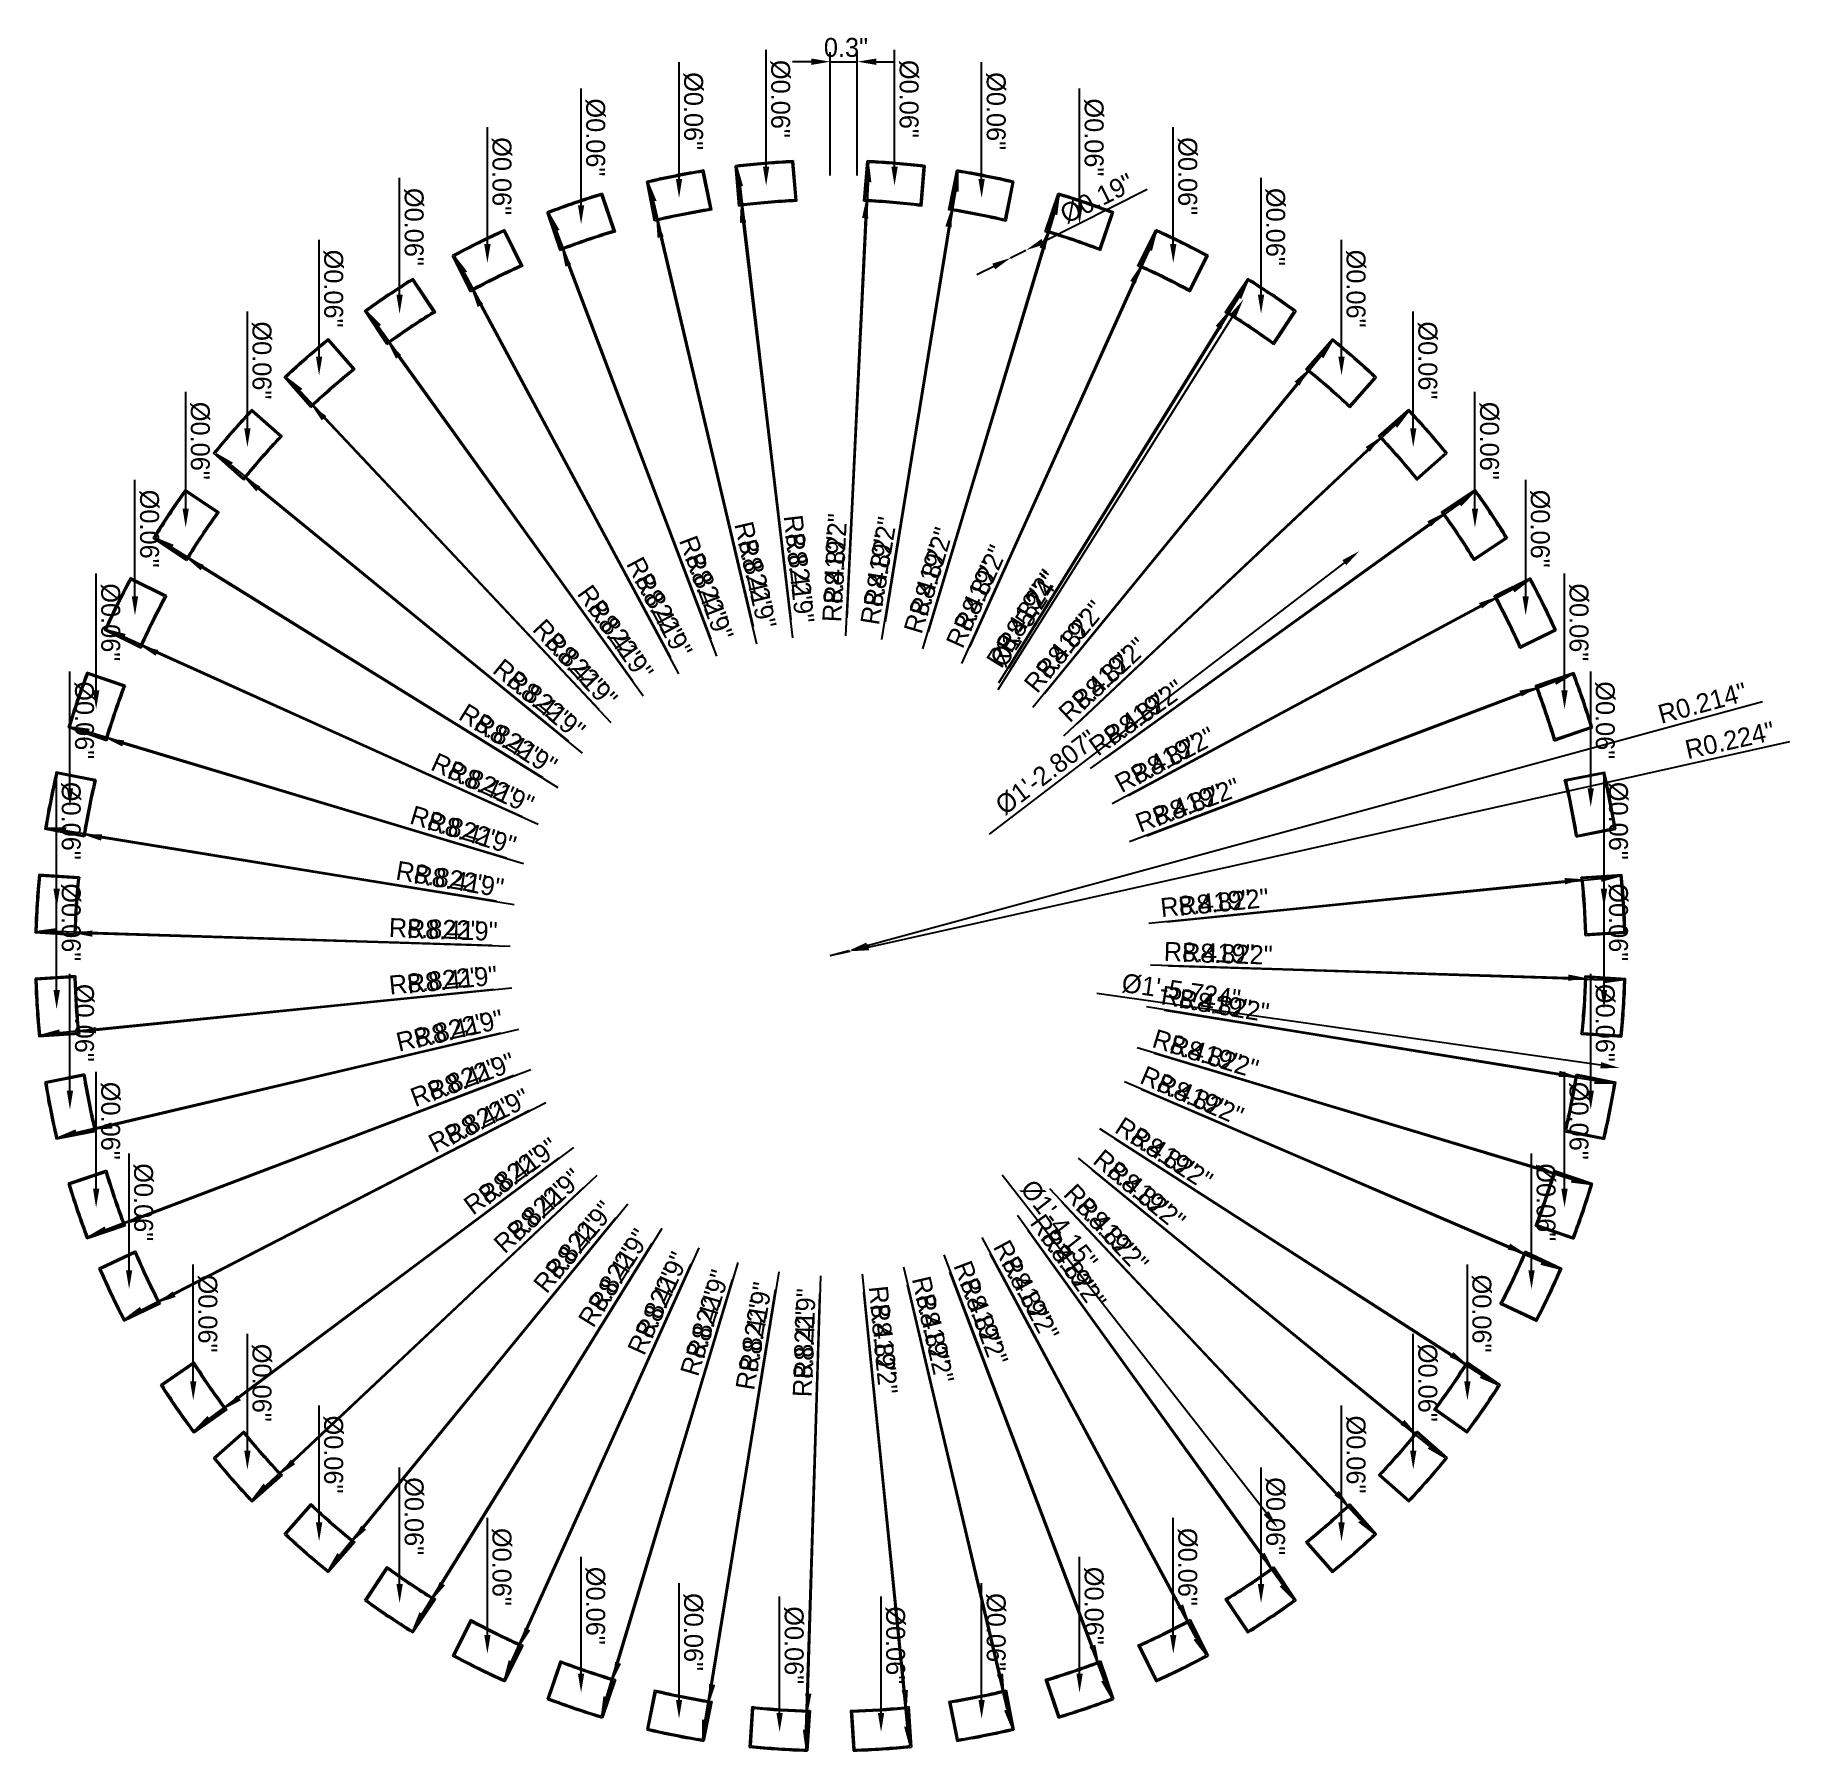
# Model space of a CAD drawing. Header units: inches. Extents: x -8.8 to 10.7, y -8.8 to 10.2.
import ezdxf

# ---------------------------------------------------------------- set-up
doc = ezdxf.new("R2010")
doc.units = ezdxf.units.IN
doc.layers.add('Dimensions', color=7, linetype='Continuous')
doc.layers.add('Sketch 02', color=7, linetype='Continuous')
doc.dimstyles.new('ISO-25', dxfattribs={"dimtxt": 2.5, "dimasz": 2.5, "dimexe": 1.25, "dimexo": 0.625, "dimtad": 1, "dimtxsty": 'Standard', "dimcen": 2.5, "dimadec": 0, "dimazin": 0, "dimtfac": 1, "dimtmove": 0, "dimatfit": 3, "dimfxl": 1, "dimarcsym": 0})

msp = doc.modelspace()

# ---------------------------------------------------------------- blocks, each defined once
blk = doc.blocks.new('*D1')
at = {"layer": 'Defpoints', "color": 0}
for p in [(0.3, 9.939), (0, 8.62), (0.3, 8.62)]:
    blk.add_point(p, dxfattribs=at)
at = {"layer": 'Dimensions', "color": 140, "lineweight": -2}
for p, q in [((0, 8.673), (0, 10.044)), ((0.3, 8.673), (0.3, 10.044)), ((-0.211, 9.939), (-0.421, 9.939)), ((0, 9.939), (0.3, 9.939)), ((0, 9.939), (0.3, 9.939)), ((0.511, 9.939), (0.721, 9.939))]:
    blk.add_line(p, q, dxfattribs=at)
at = {"layer": 'Dimensions', "color": 140}
for points in [[(-0.211, 9.903), (-0.211, 9.974), (0, 9.939)], [(0.511, 9.974), (0.511, 9.903), (0.3, 9.939)]]:
    blk.add_solid(points, dxfattribs=at)
at = {"layer": 'Dimensions', "color": 140, "insert": (0.174, 10.096), "char_height": 0.2105, "attachment_point": 5}
blk.add_mtext('0.3"', dxfattribs=at)
blk = doc.blocks.new('*D2')
at = {"layer": 'Defpoints', "color": 0}
for p in [(0.398, 8.409), (0, 0)]:
    blk.add_point(p, dxfattribs=at)
at = {"layer": 'Dimensions', "color": 140, "lineweight": -2}
blk.add_line((0.388, 8.199), (0.168, 3.556), dxfattribs=at)
at = {"layer": 'Dimensions', "color": 140}
blk.add_solid([(0.423, 8.197), (0.353, 8.2), (0.398, 8.409)], dxfattribs=at)
at = {"layer": 'Dimensions', "color": 140, "insert": (0.041, 4.212), "char_height": 0.2105, "attachment_point": 5, "rotation": 87.2922}
blk.add_mtext('R8.419"', dxfattribs=at)
blk = doc.blocks.new('*D3')
at = {"layer": 'Defpoints', "color": 0}
for p in [(0.431, 8.811), (0, 0)]:
    blk.add_point(p, dxfattribs=at)
at = {"layer": 'Dimensions', "color": 140, "lineweight": -2}
blk.add_line((0.421, 8.601), (0.184, 3.757), dxfattribs=at)
at = {"layer": 'Dimensions', "color": 140}
blk.add_solid([(0.456, 8.599), (0.386, 8.602), (0.431, 8.811)], dxfattribs=at)
at = {"layer": 'Dimensions', "color": 140, "insert": (0.058, 4.413), "char_height": 0.2105, "attachment_point": 5, "rotation": 87.1989}
blk.add_mtext('R8.822"', dxfattribs=at)
blk = doc.blocks.new('*D4')
at = {"layer": 'Defpoints', "color": 0}
for p in [(1.347, 8.31), (0, 0)]:
    blk.add_point(p, dxfattribs=at)
at = {"layer": 'Dimensions', "color": 140, "lineweight": -2}
blk.add_line((1.313, 8.102), (0.57, 3.514), dxfattribs=at)
at = {"layer": 'Dimensions', "color": 140}
blk.add_solid([(1.348, 8.097), (1.279, 8.108), (1.347, 8.31)], dxfattribs=at)
at = {"layer": 'Dimensions', "color": 140, "insert": (0.518, 4.18), "char_height": 0.2105, "attachment_point": 5, "rotation": 80.7922}
blk.add_mtext('R8.419"', dxfattribs=at)
blk = doc.blocks.new('*D5')
at = {"layer": 'Defpoints', "color": 0}
for p in [(1.426, 8.706), (0, 0)]:
    blk.add_point(p, dxfattribs=at)
at = {"layer": 'Dimensions', "color": 140, "lineweight": -2}
blk.add_line((1.392, 8.498), (0.608, 3.712), dxfattribs=at)
at = {"layer": 'Dimensions', "color": 140}
blk.add_solid([(1.426, 8.492), (1.357, 8.503), (1.426, 8.706)], dxfattribs=at)
at = {"layer": 'Dimensions', "color": 140, "insert": (0.557, 4.378), "char_height": 0.2105, "attachment_point": 5, "rotation": 80.6989}
blk.add_mtext('R8.822"', dxfattribs=at)
blk = doc.blocks.new('*D6')
at = {"layer": 'Defpoints', "color": 0}
for p in [(2.42, 8.063), (0, 0)]:
    blk.add_point(p, dxfattribs=at)
at = {"layer": 'Dimensions', "color": 140, "lineweight": -2}
blk.add_line((2.36, 7.861), (1.024, 3.41), dxfattribs=at)
at = {"layer": 'Dimensions', "color": 140}
blk.add_solid([(2.393, 7.851), (2.326, 7.872), (2.42, 8.063)], dxfattribs=at)
at = {"layer": 'Dimensions', "color": 140, "insert": (1.059, 4.077), "char_height": 0.2105, "attachment_point": 5, "rotation": 73.2922}
blk.add_mtext('R8.419"', dxfattribs=at)
blk = doc.blocks.new('*D7')
at = {"layer": 'Defpoints', "color": 0}
for p in [(2.55, 8.445), (0, 0)]:
    blk.add_point(p, dxfattribs=at)
at = {"layer": 'Dimensions', "color": 140, "lineweight": -2}
blk.add_line((2.489, 8.243), (1.087, 3.601), dxfattribs=at)
at = {"layer": 'Dimensions', "color": 140}
blk.add_solid([(2.523, 8.233), (2.455, 8.254), (2.55, 8.445)], dxfattribs=at)
at = {"layer": 'Dimensions', "color": 140, "insert": (1.124, 4.268), "char_height": 0.2105, "attachment_point": 5, "rotation": 73.1989}
blk.add_mtext('R8.822"', dxfattribs=at)
blk = doc.blocks.new('*D8')
at = {"layer": 'Defpoints', "color": 0}
for p in [(3.63, 8.04), (0, 0)]:
    blk.add_point(p, dxfattribs=at)
at = {"layer": 'Dimensions', "color": 140, "lineweight": -2}
blk.add_line((3.544, 7.848), (1.548, 3.428), dxfattribs=at)
at = {"layer": 'Dimensions', "color": 140}
blk.add_solid([(3.576, 7.834), (3.512, 7.862), (3.63, 8.04)], dxfattribs=at)
at = {"layer": 'Dimensions', "color": 140, "insert": (1.671, 4.085), "char_height": 0.2105, "attachment_point": 5, "rotation": 65.6989}
blk.add_mtext('R8.822"', dxfattribs=at)
blk = doc.blocks.new('*D9')
at = {"layer": 'Defpoints', "color": 0}
for p in [(3.452, 7.678), (0, 0)]:
    blk.add_point(p, dxfattribs=at)
at = {"layer": 'Dimensions', "color": 140, "lineweight": -2}
blk.add_line((3.366, 7.486), (1.46, 3.247), dxfattribs=at)
at = {"layer": 'Dimensions', "color": 140}
blk.add_solid([(3.398, 7.472), (3.334, 7.501), (3.452, 7.678)], dxfattribs=at)
at = {"layer": 'Dimensions', "color": 140, "insert": (1.582, 3.904), "char_height": 0.2105, "attachment_point": 5, "rotation": 65.7922}
blk.add_mtext('R8.419"', dxfattribs=at)
blk = doc.blocks.new('*D10')
at = {"layer": 'Defpoints', "color": 0}
for p in [(4.425, 7.162), (0, 0)]:
    blk.add_point(p, dxfattribs=at)
at = {"layer": 'Dimensions', "color": 140, "lineweight": -2}
blk.add_line((4.314, 6.983), (1.871, 3.029), dxfattribs=at)
at = {"layer": 'Dimensions', "color": 140}
blk.add_solid([(4.344, 6.964), (4.284, 7.001), (4.425, 7.162)], dxfattribs=at)
at = {"layer": 'Dimensions', "color": 140, "insert": (2.078, 3.664), "char_height": 0.2105, "attachment_point": 5, "rotation": 58.2922}
blk.add_mtext('R8.419"', dxfattribs=at)
blk = doc.blocks.new('*D11')
at = {"layer": 'Defpoints', "color": 0}
for p in [(4.649, 7.497), (0, 0)]:
    blk.add_point(p, dxfattribs=at)
at = {"layer": 'Dimensions', "color": 140, "lineweight": -2}
blk.add_line((4.538, 7.318), (1.982, 3.197), dxfattribs=at)
at = {"layer": 'Dimensions', "color": 140}
blk.add_solid([(4.568, 7.3), (4.508, 7.337), (4.649, 7.497)], dxfattribs=at)
at = {"layer": 'Dimensions', "color": 140, "insert": (2.19, 3.832), "char_height": 0.2105, "attachment_point": 5, "rotation": 58.1989}
blk.add_mtext('R8.822"', dxfattribs=at)
blk = doc.blocks.new('*D12')
at = {"layer": 'Defpoints', "color": 0}
for p in [(5.322, 6.523), (0, 0)]:
    blk.add_point(p, dxfattribs=at)
at = {"layer": 'Dimensions', "color": 140, "lineweight": -2}
blk.add_line((5.189, 6.36), (2.251, 2.759), dxfattribs=at)
at = {"layer": 'Dimensions', "color": 140}
blk.add_solid([(5.216, 6.338), (5.161, 6.382), (5.322, 6.523)], dxfattribs=at)
at = {"layer": 'Dimensions', "color": 140, "insert": (2.538, 3.361), "char_height": 0.2105, "attachment_point": 5, "rotation": 50.7922}
blk.add_mtext('R8.419"', dxfattribs=at)
blk = doc.blocks.new('*D13')
at = {"layer": 'Defpoints', "color": 0}
for p in [(5.588, 6.826), (0, 0)]:
    blk.add_point(p, dxfattribs=at)
at = {"layer": 'Dimensions', "color": 140, "lineweight": -2}
blk.add_line((5.454, 6.663), (2.383, 2.911), dxfattribs=at)
at = {"layer": 'Dimensions', "color": 140}
blk.add_solid([(5.481, 6.641), (5.427, 6.686), (5.588, 6.826)], dxfattribs=at)
at = {"layer": 'Dimensions', "color": 140, "insert": (2.672, 3.513), "char_height": 0.2105, "attachment_point": 5, "rotation": 50.6989}
blk.add_mtext('R8.822"', dxfattribs=at)
blk = doc.blocks.new('*D14')
at = {"layer": 'Defpoints', "color": 0}
for p in [(6.431, 6.039), (0, 0)]:
    blk.add_point(p, dxfattribs=at)
at = {"layer": 'Dimensions', "color": 140, "lineweight": -2}
blk.add_line((6.277, 5.895), (2.742, 2.575), dxfattribs=at)
at = {"layer": 'Dimensions', "color": 140}
blk.add_solid([(6.301, 5.869), (6.253, 5.92), (6.431, 6.039)], dxfattribs=at)
at = {"layer": 'Dimensions', "color": 140, "insert": (3.107, 3.134), "char_height": 0.2105, "attachment_point": 5, "rotation": 43.1989}
blk.add_mtext('R8.822"', dxfattribs=at)
blk = doc.blocks.new('*D15')
at = {"layer": 'Defpoints', "color": 0}
for p in [(6.128, 5.773), (0, 0)]:
    blk.add_point(p, dxfattribs=at)
at = {"layer": 'Dimensions', "color": 140, "lineweight": -2}
blk.add_line((5.974, 5.628), (2.591, 2.441), dxfattribs=at)
at = {"layer": 'Dimensions', "color": 140}
blk.add_solid([(5.998, 5.603), (5.95, 5.654), (6.128, 5.773)], dxfattribs=at)
at = {"layer": 'Dimensions', "color": 140, "insert": (2.956, 3.001), "char_height": 0.2105, "attachment_point": 5, "rotation": 43.2922}
blk.add_mtext('R8.419"', dxfattribs=at)
blk = doc.blocks.new('*D16')
at = {"layer": 'Defpoints', "color": 0}
for p in [(6.829, 4.924), (0, 0)]:
    blk.add_point(p, dxfattribs=at)
at = {"layer": 'Dimensions', "color": 140, "lineweight": -2}
blk.add_line((6.658, 4.8), (2.888, 2.082), dxfattribs=at)
at = {"layer": 'Dimensions', "color": 140}
blk.add_solid([(6.678, 4.772), (6.637, 4.829), (6.829, 4.924)], dxfattribs=at)
at = {"layer": 'Dimensions', "color": 140, "insert": (3.322, 2.59), "char_height": 0.2105, "attachment_point": 5, "rotation": 35.7922}
blk.add_mtext('R8.419"', dxfattribs=at)
blk = doc.blocks.new('*D17')
at = {"layer": 'Defpoints', "color": 0}
for p in [(7.164, 5.148), (0, 0)]:
    blk.add_point(p, dxfattribs=at)
at = {"layer": 'Dimensions', "color": 140, "lineweight": -2}
blk.add_line((6.993, 5.025), (3.055, 2.195), dxfattribs=at)
at = {"layer": 'Dimensions', "color": 140}
blk.add_solid([(7.013, 4.996), (6.972, 5.053), (7.164, 5.148)], dxfattribs=at)
at = {"layer": 'Dimensions', "color": 140, "insert": (3.49, 2.702), "char_height": 0.2105, "attachment_point": 5, "rotation": 35.6989}
blk.add_mtext('R8.822"', dxfattribs=at)
blk = doc.blocks.new('*D18')
at = {"layer": 'Defpoints', "color": 0}
for p in [(7.774, 4.168), (0, 0)]:
    blk.add_point(p, dxfattribs=at)
at = {"layer": 'Dimensions', "color": 140, "lineweight": -2}
blk.add_line((7.589, 4.069), (3.315, 1.778), dxfattribs=at)
at = {"layer": 'Dimensions', "color": 140}
blk.add_solid([(7.606, 4.038), (7.572, 4.1), (7.774, 4.168)], dxfattribs=at)
at = {"layer": 'Dimensions', "color": 140, "insert": (3.813, 2.223), "char_height": 0.2105, "attachment_point": 5, "rotation": 28.1989}
blk.add_mtext('R8.822"', dxfattribs=at)
blk = doc.blocks.new('*D19')
at = {"layer": 'Defpoints', "color": 0}
for p in [(7.413, 3.99), (0, 0)]:
    blk.add_point(p, dxfattribs=at)
at = {"layer": 'Dimensions', "color": 140, "lineweight": -2}
blk.add_line((7.227, 3.89), (3.135, 1.687), dxfattribs=at)
at = {"layer": 'Dimensions', "color": 140}
blk.add_solid([(7.244, 3.859), (7.211, 3.921), (7.413, 3.99)], dxfattribs=at)
at = {"layer": 'Dimensions', "color": 140, "insert": (3.632, 2.134), "char_height": 0.2105, "attachment_point": 5, "rotation": 28.2922}
blk.add_mtext('R8.419"', dxfattribs=at)
blk = doc.blocks.new('*D20')
at = {"layer": 'Defpoints', "color": 0}
for p in [(8.252, 3.118), (0, 0)]:
    blk.add_point(p, dxfattribs=at)
at = {"layer": 'Dimensions', "color": 140, "lineweight": -2}
blk.add_line((8.055, 3.044), (3.519, 1.33), dxfattribs=at)
at = {"layer": 'Dimensions', "color": 140}
blk.add_solid([(8.068, 3.011), (8.043, 3.076), (8.252, 3.118)], dxfattribs=at)
at = {"layer": 'Dimensions', "color": 140, "insert": (4.07, 1.707), "char_height": 0.2105, "attachment_point": 5, "rotation": 20.6989}
blk.add_mtext('R8.822"', dxfattribs=at)
blk = doc.blocks.new('*D21')
at = {"layer": 'Defpoints', "color": 0}
for p in [(7.87, 2.988), (0, 0)]:
    blk.add_point(p, dxfattribs=at)
at = {"layer": 'Dimensions', "color": 140, "lineweight": -2}
blk.add_line((7.673, 2.914), (3.328, 1.264), dxfattribs=at)
at = {"layer": 'Dimensions', "color": 140}
blk.add_solid([(7.686, 2.881), (7.661, 2.946), (7.87, 2.988)], dxfattribs=at)
at = {"layer": 'Dimensions', "color": 140, "insert": (3.879, 1.642), "char_height": 0.2105, "attachment_point": 5, "rotation": 20.7922}
blk.add_mtext('R8.419"', dxfattribs=at)
blk = doc.blocks.new('*D22')
at = {"layer": 'Defpoints', "color": 0}
for p in [(0.206, 0.056), (0, 0)]:
    blk.add_point(p, dxfattribs=at)
at = {"layer": 'Dimensions', "color": 140, "lineweight": -2}
for p, q in [((0.409, 0.112), (10.365, 2.826)), ((0, 0), (0.206, 0.056))]:
    blk.add_line(p, q, dxfattribs=at)
at = {"layer": 'Dimensions', "color": 140}
blk.add_solid([(0.4, 0.145), (0.419, 0.078), (0.206, 0.056)], dxfattribs=at)
at = {"layer": 'Dimensions', "color": 140, "insert": (9.697, 2.808), "char_height": 0.2105, "attachment_point": 5, "rotation": 15.2528}
blk.add_mtext('R0.214"', dxfattribs=at)
blk = doc.blocks.new('*D23')
at = {"layer": 'Defpoints', "color": 0}
for p in [(0.219, 0.049), (0, 0)]:
    blk.add_point(p, dxfattribs=at)
at = {"layer": 'Dimensions', "color": 140, "lineweight": -2}
for p, q in [((0.424, 0.095), (10.669, 2.381)), ((0, 0), (0.219, 0.049))]:
    blk.add_line(p, q, dxfattribs=at)
at = {"layer": 'Dimensions', "color": 140}
blk.add_solid([(0.416, 0.129), (0.432, 0.06), (0.219, 0.049)], dxfattribs=at)
at = {"layer": 'Dimensions', "color": 140, "insert": (10.001, 2.394), "char_height": 0.2105, "attachment_point": 5, "rotation": 12.5812}
blk.add_mtext('R0.224"', dxfattribs=at)
blk = doc.blocks.new('*D24')
at = {"layer": 'Defpoints', "color": 0}
for p in [(8.778, 0.876), (0, 0)]:
    blk.add_point(p, dxfattribs=at)
at = {"layer": 'Dimensions', "color": 140, "lineweight": -2}
blk.add_line((8.568, 0.855), (3.743, 0.374), dxfattribs=at)
at = {"layer": 'Dimensions', "color": 140}
blk.add_solid([(8.572, 0.82), (8.565, 0.89), (8.778, 0.876)], dxfattribs=at)
at = {"layer": 'Dimensions', "color": 140, "insert": (4.373, 0.595), "char_height": 0.2105, "attachment_point": 5, "rotation": 5.6989}
blk.add_mtext('R8.822"', dxfattribs=at)
blk = doc.blocks.new('*D25')
at = {"layer": 'Defpoints', "color": 0}
for p in [(8.376, 0.85), (0, 0)]:
    blk.add_point(p, dxfattribs=at)
at = {"layer": 'Dimensions', "color": 140, "lineweight": -2}
blk.add_line((8.166, 0.828), (3.542, 0.359), dxfattribs=at)
at = {"layer": 'Dimensions', "color": 140}
blk.add_solid([(8.17, 0.793), (8.163, 0.863), (8.376, 0.85)], dxfattribs=at)
at = {"layer": 'Dimensions', "color": 140, "insert": (4.172, 0.582), "char_height": 0.2105, "attachment_point": 5, "rotation": 5.7922}
blk.add_mtext('R8.419"', dxfattribs=at)
blk = doc.blocks.new('*D26')
at = {"layer": 'Defpoints', "color": 0}
for p in [(0, 0), (8.415, -0.251)]:
    blk.add_point(p, dxfattribs=at)
at = {"layer": 'Dimensions', "color": 140, "lineweight": -2}
blk.add_line((8.204, -0.245), (3.559, -0.106), dxfattribs=at)
at = {"layer": 'Dimensions', "color": 140}
blk.add_solid([(8.203, -0.28), (8.205, -0.21), (8.415, -0.251)], dxfattribs=at)
at = {"layer": 'Dimensions', "color": 140, "insert": (4.212, 0.032), "char_height": 0.2105, "attachment_point": 5, "rotation": 358.2922}
blk.add_mtext('R8.419"', dxfattribs=at)
blk = doc.blocks.new('*D27')
at = {"layer": 'Defpoints', "color": 0}
for p in [(0, 0), (8.817, -0.277)]:
    blk.add_point(p, dxfattribs=at)
at = {"layer": 'Dimensions', "color": 140, "lineweight": -2}
blk.add_line((8.607, -0.271), (3.76, -0.118), dxfattribs=at)
at = {"layer": 'Dimensions', "color": 140}
blk.add_solid([(8.606, -0.306), (8.608, -0.236), (8.817, -0.277)], dxfattribs=at)
at = {"layer": 'Dimensions', "color": 140, "insert": (4.414, 0.019), "char_height": 0.2105, "attachment_point": 5, "rotation": 358.1989}
blk.add_mtext('R8.822"', dxfattribs=at)
blk = doc.blocks.new('*D28')
at = {"layer": 'Defpoints', "color": 0}
for p in [(0, 0), (8.706, -1.426)]:
    blk.add_point(p, dxfattribs=at)
at = {"layer": 'Dimensions', "color": 140, "lineweight": -2}
blk.add_line((8.498, -1.392), (3.712, -0.608), dxfattribs=at)
at = {"layer": 'Dimensions', "color": 140}
blk.add_solid([(8.492, -1.426), (8.503, -1.357), (8.706, -1.426)], dxfattribs=at)
at = {"layer": 'Dimensions', "color": 140, "insert": (4.378, -0.557), "char_height": 0.2105, "attachment_point": 5, "rotation": 350.6989}
blk.add_mtext('R8.822"', dxfattribs=at)
blk = doc.blocks.new('*D29')
at = {"layer": 'Defpoints', "color": 0}
for p in [(0, 0), (8.31, -1.347)]:
    blk.add_point(p, dxfattribs=at)
at = {"layer": 'Dimensions', "color": 140, "lineweight": -2}
blk.add_line((8.102, -1.313), (3.514, -0.57), dxfattribs=at)
at = {"layer": 'Dimensions', "color": 140}
blk.add_solid([(8.097, -1.348), (8.108, -1.279), (8.31, -1.347)], dxfattribs=at)
at = {"layer": 'Dimensions', "color": 140, "insert": (4.18, -0.518), "char_height": 0.2105, "attachment_point": 5, "rotation": 350.7922}
blk.add_mtext('R8.419"', dxfattribs=at)
blk = doc.blocks.new('*D30')
at = {"layer": 'Defpoints', "color": 0}
for p in [(0, 0), (8.063, -2.42)]:
    blk.add_point(p, dxfattribs=at)
at = {"layer": 'Dimensions', "color": 140, "lineweight": -2}
blk.add_line((7.861, -2.36), (3.41, -1.024), dxfattribs=at)
at = {"layer": 'Dimensions', "color": 140}
blk.add_solid([(7.851, -2.393), (7.872, -2.326), (8.063, -2.42)], dxfattribs=at)
at = {"layer": 'Dimensions', "color": 140, "insert": (4.077, -1.059), "char_height": 0.2105, "attachment_point": 5, "rotation": 343.2922}
blk.add_mtext('R8.419"', dxfattribs=at)
blk = doc.blocks.new('*D31')
at = {"layer": 'Defpoints', "color": 0}
for p in [(0, 0), (8.445, -2.55)]:
    blk.add_point(p, dxfattribs=at)
at = {"layer": 'Dimensions', "color": 140, "lineweight": -2}
blk.add_line((8.243, -2.489), (3.601, -1.087), dxfattribs=at)
at = {"layer": 'Dimensions', "color": 140}
blk.add_solid([(8.233, -2.523), (8.254, -2.455), (8.445, -2.55)], dxfattribs=at)
at = {"layer": 'Dimensions', "color": 140, "insert": (4.268, -1.124), "char_height": 0.2105, "attachment_point": 5, "rotation": 343.1989}
blk.add_mtext('R8.822"', dxfattribs=at)
blk = doc.blocks.new('*D32')
at = {"layer": 'Defpoints', "color": 0}
for p in [(0, 0), (8.102, -3.489)]:
    blk.add_point(p, dxfattribs=at)
at = {"layer": 'Dimensions', "color": 140, "lineweight": -2}
blk.add_line((7.909, -3.406), (3.455, -1.488), dxfattribs=at)
at = {"layer": 'Dimensions', "color": 140}
blk.add_solid([(7.895, -3.438), (7.923, -3.374), (8.102, -3.489)], dxfattribs=at)
at = {"layer": 'Dimensions', "color": 140, "insert": (4.113, -1.6), "char_height": 0.2105, "attachment_point": 5, "rotation": 336.6989}
blk.add_mtext('R8.822"', dxfattribs=at)
blk = doc.blocks.new('*D33')
at = {"layer": 'Defpoints', "color": 0}
for p in [(0, 0), (7.737, -3.317)]:
    blk.add_point(p, dxfattribs=at)
at = {"layer": 'Dimensions', "color": 140, "lineweight": -2}
blk.add_line((7.544, -3.234), (3.272, -1.403), dxfattribs=at)
at = {"layer": 'Dimensions', "color": 140}
blk.add_solid([(7.53, -3.267), (7.558, -3.202), (7.737, -3.317)], dxfattribs=at)
at = {"layer": 'Dimensions', "color": 140, "insert": (3.931, -1.514), "char_height": 0.2105, "attachment_point": 5, "rotation": 336.7922}
blk.add_mtext('R8.419"', dxfattribs=at)
blk = doc.blocks.new('*D34')
at = {"layer": 'Defpoints', "color": 0}
for p in [(0, 0), (7.084, -4.549)]:
    blk.add_point(p, dxfattribs=at)
at = {"layer": 'Dimensions', "color": 140, "lineweight": -2}
blk.add_line((6.907, -4.435), (2.996, -1.924), dxfattribs=at)
at = {"layer": 'Dimensions', "color": 140}
blk.add_solid([(6.888, -4.465), (6.925, -4.406), (7.084, -4.549)], dxfattribs=at)
at = {"layer": 'Dimensions', "color": 140, "insert": (3.627, -2.142), "char_height": 0.2105, "attachment_point": 5, "rotation": 327.2922}
blk.add_mtext('R8.419"', dxfattribs=at)
blk = doc.blocks.new('*D35')
at = {"layer": 'Defpoints', "color": 0}
for p in [(0, 0), (6.826, -5.588)]:
    blk.add_point(p, dxfattribs=at)
at = {"layer": 'Dimensions', "color": 140, "lineweight": -2}
blk.add_line((6.663, -5.454), (2.911, -2.383), dxfattribs=at)
at = {"layer": 'Dimensions', "color": 140}
blk.add_solid([(6.641, -5.481), (6.686, -5.427), (6.826, -5.588)], dxfattribs=at)
at = {"layer": 'Dimensions', "color": 140, "insert": (3.513, -2.672), "char_height": 0.2105, "attachment_point": 5, "rotation": 320.6989}
blk.add_mtext('R8.822"', dxfattribs=at)
blk = doc.blocks.new('*D36')
at = {"layer": 'Defpoints', "color": 0}
for p in [(0, 0), (-6.128, -5.773)]:
    blk.add_point(p, dxfattribs=at)
at = {"layer": 'Dimensions', "color": 140, "lineweight": -2}
blk.add_line((-5.974, -5.628), (-2.591, -2.441), dxfattribs=at)
at = {"layer": 'Dimensions', "color": 140}
blk.add_solid([(-5.998, -5.603), (-5.95, -5.654), (-6.128, -5.773)], dxfattribs=at)
at = {"layer": 'Dimensions', "color": 140, "insert": (-3.172, -2.771), "char_height": 0.2105, "attachment_point": 5, "rotation": 43.2922}
blk.add_mtext('R8.419"', dxfattribs=at)
blk = doc.blocks.new('*D37')
at = {"layer": 'Defpoints', "color": 0}
for p in [(0, 0), (1.936, -8.193)]:
    blk.add_point(p, dxfattribs=at)
at = {"layer": 'Dimensions', "color": 140, "lineweight": -2}
blk.add_line((1.887, -7.988), (0.819, -3.465), dxfattribs=at)
at = {"layer": 'Dimensions', "color": 140}
blk.add_solid([(1.853, -7.996), (1.921, -7.98), (1.936, -8.193)], dxfattribs=at)
at = {"layer": 'Dimensions', "color": 140, "insert": (1.121, -4.06), "char_height": 0.2105, "attachment_point": 5, "rotation": 283.2922}
blk.add_mtext('R8.419"', dxfattribs=at)
blk = doc.blocks.new('*D38')
at = {"layer": 'Defpoints', "color": 0}
for p in [(0, 0), (-6.431, -6.039)]:
    blk.add_point(p, dxfattribs=at)
at = {"layer": 'Dimensions', "color": 140, "lineweight": -2}
blk.add_line((-6.277, -5.895), (-2.742, -2.575), dxfattribs=at)
at = {"layer": 'Dimensions', "color": 140}
blk.add_solid([(-6.301, -5.869), (-6.253, -5.92), (-6.431, -6.039)], dxfattribs=at)
at = {"layer": 'Dimensions', "color": 140, "insert": (-3.323, -2.904), "char_height": 0.2105, "attachment_point": 5, "rotation": 43.1989}
blk.add_mtext('R8.822"', dxfattribs=at)
blk = doc.blocks.new('*D39')
at = {"layer": 'Defpoints', "color": 0}
for p in [(0, 0), (-3.63, -8.04)]:
    blk.add_point(p, dxfattribs=at)
at = {"layer": 'Dimensions', "color": 140, "lineweight": -2}
blk.add_line((-3.544, -7.848), (-1.548, -3.428), dxfattribs=at)
at = {"layer": 'Dimensions', "color": 140}
blk.add_solid([(-3.576, -7.834), (-3.512, -7.862), (-3.63, -8.04)], dxfattribs=at)
at = {"layer": 'Dimensions', "color": 140, "insert": (-1.959, -3.955), "char_height": 0.2105, "attachment_point": 5, "rotation": 65.6989}
blk.add_mtext('R8.822"', dxfattribs=at)
blk = doc.blocks.new('*D40')
at = {"layer": 'Defpoints', "color": 0}
for p in [(0, 0), (-6.742, -5.042)]:
    blk.add_point(p, dxfattribs=at)
at = {"layer": 'Dimensions', "color": 140, "lineweight": -2}
blk.add_line((-6.573, -4.916), (-2.851, -2.132), dxfattribs=at)
at = {"layer": 'Dimensions', "color": 140}
blk.add_solid([(-6.594, -4.888), (-6.552, -4.944), (-6.742, -5.042)], dxfattribs=at)
at = {"layer": 'Dimensions', "color": 140, "insert": (-3.465, -2.395), "char_height": 0.2105, "attachment_point": 5, "rotation": 36.7922}
blk.add_mtext('R8.419"', dxfattribs=at)
blk = doc.blocks.new('*D41')
at = {"layer": 'Defpoints', "color": 0}
for p in [(0, 0), (-0.251, -8.415)]:
    blk.add_point(p, dxfattribs=at)
at = {"layer": 'Dimensions', "color": 140, "lineweight": -2}
blk.add_line((-0.245, -8.204), (-0.106, -3.559), dxfattribs=at)
at = {"layer": 'Dimensions', "color": 140}
blk.add_solid([(-0.28, -8.203), (-0.21, -8.205), (-0.251, -8.415)], dxfattribs=at)
at = {"layer": 'Dimensions', "color": 140, "insert": (-0.283, -4.203), "char_height": 0.2105, "attachment_point": 5, "rotation": 88.2922}
blk.add_mtext('R8.419"', dxfattribs=at)
blk = doc.blocks.new('*D42')
at = {"layer": 'Defpoints', "color": 0}
for p in [(0, 0), (-5.588, -6.826)]:
    blk.add_point(p, dxfattribs=at)
at = {"layer": 'Dimensions', "color": 140, "lineweight": -2}
blk.add_line((-5.454, -6.663), (-2.383, -2.911), dxfattribs=at)
at = {"layer": 'Dimensions', "color": 140}
blk.add_solid([(-5.481, -6.641), (-5.427, -6.686), (-5.588, -6.826)], dxfattribs=at)
at = {"layer": 'Dimensions', "color": 140, "insert": (-2.916, -3.313), "char_height": 0.2105, "attachment_point": 5, "rotation": 50.6989}
blk.add_mtext('R8.822"', dxfattribs=at)
blk = doc.blocks.new('*D43')
at = {"layer": 'Defpoints', "color": 0}
for p in [(0, 0), (7.415, -4.779)]:
    blk.add_point(p, dxfattribs=at)
at = {"layer": 'Dimensions', "color": 140, "lineweight": -2}
blk.add_line((7.238, -4.665), (3.162, -2.038), dxfattribs=at)
at = {"layer": 'Dimensions', "color": 140}
blk.add_solid([(7.219, -4.694), (7.257, -4.635), (7.415, -4.779)], dxfattribs=at)
at = {"layer": 'Dimensions', "color": 140, "insert": (3.793, -2.257), "char_height": 0.2105, "attachment_point": 5, "rotation": 327.1989}
blk.add_mtext('R8.822"', dxfattribs=at)
blk = doc.blocks.new('*D44')
at = {"layer": 'Defpoints', "color": 0}
for p in [(0, 0), (2.988, -7.87)]:
    blk.add_point(p, dxfattribs=at)
at = {"layer": 'Dimensions', "color": 140, "lineweight": -2}
blk.add_line((2.914, -7.673), (1.264, -3.328), dxfattribs=at)
at = {"layer": 'Dimensions', "color": 140}
blk.add_solid([(2.881, -7.686), (2.946, -7.661), (2.988, -7.87)], dxfattribs=at)
at = {"layer": 'Dimensions', "color": 140, "insert": (1.642, -3.879), "char_height": 0.2105, "attachment_point": 5, "rotation": 290.7922}
blk.add_mtext('R8.419"', dxfattribs=at)
blk = doc.blocks.new('*D45')
at = {"layer": 'Defpoints', "color": 0}
for p in [(0, 0), (-2.42, -8.063)]:
    blk.add_point(p, dxfattribs=at)
at = {"layer": 'Dimensions', "color": 140, "lineweight": -2}
blk.add_line((-2.36, -7.861), (-1.024, -3.41), dxfattribs=at)
at = {"layer": 'Dimensions', "color": 140}
blk.add_solid([(-2.393, -7.851), (-2.326, -7.872), (-2.42, -8.063)], dxfattribs=at)
at = {"layer": 'Dimensions', "color": 140, "insert": (-1.361, -3.986), "char_height": 0.2105, "attachment_point": 5, "rotation": 73.2922}
blk.add_mtext('R8.419"', dxfattribs=at)
blk = doc.blocks.new('*D46')
at = {"layer": 'Defpoints', "color": 0}
for p in [(0, 0), (-5.322, -6.523)]:
    blk.add_point(p, dxfattribs=at)
at = {"layer": 'Dimensions', "color": 140, "lineweight": -2}
blk.add_line((-5.189, -6.36), (-2.251, -2.759), dxfattribs=at)
at = {"layer": 'Dimensions', "color": 140}
blk.add_solid([(-5.216, -6.338), (-5.161, -6.382), (-5.322, -6.523)], dxfattribs=at)
at = {"layer": 'Dimensions', "color": 140, "insert": (-2.783, -3.162), "char_height": 0.2105, "attachment_point": 5, "rotation": 50.7922}
blk.add_mtext('R8.419"', dxfattribs=at)
blk = doc.blocks.new('*D47')
at = {"layer": 'Defpoints', "color": 0}
for p in [(0, 0), (-1.426, -8.706)]:
    blk.add_point(p, dxfattribs=at)
at = {"layer": 'Dimensions', "color": 140, "lineweight": -2}
blk.add_line((-1.392, -8.498), (-0.608, -3.712), dxfattribs=at)
at = {"layer": 'Dimensions', "color": 140}
blk.add_solid([(-1.426, -8.492), (-1.357, -8.503), (-1.426, -8.706)], dxfattribs=at)
at = {"layer": 'Dimensions', "color": 140, "insert": (-0.869, -4.327), "char_height": 0.2105, "attachment_point": 5, "rotation": 80.6989}
blk.add_mtext('R8.822"', dxfattribs=at)
blk = doc.blocks.new('*D48')
at = {"layer": 'Defpoints', "color": 0}
for p in [(0, 0), (0.85, -8.376)]:
    blk.add_point(p, dxfattribs=at)
at = {"layer": 'Dimensions', "color": 140, "lineweight": -2}
blk.add_line((0.828, -8.166), (0.359, -3.542), dxfattribs=at)
at = {"layer": 'Dimensions', "color": 140}
blk.add_solid([(0.793, -8.17), (0.863, -8.163), (0.85, -8.376)], dxfattribs=at)
at = {"layer": 'Dimensions', "color": 140, "insert": (0.582, -4.172), "char_height": 0.2105, "attachment_point": 5, "rotation": 275.7922}
blk.add_mtext('R8.419"', dxfattribs=at)
blk = doc.blocks.new('*D49')
at = {"layer": 'Defpoints', "color": 0}
for p in [(0, 0), (4.168, -7.774)]:
    blk.add_point(p, dxfattribs=at)
at = {"layer": 'Dimensions', "color": 140, "lineweight": -2}
blk.add_line((4.069, -7.589), (1.778, -3.315), dxfattribs=at)
at = {"layer": 'Dimensions', "color": 140}
blk.add_solid([(4.038, -7.606), (4.1, -7.572), (4.168, -7.774)], dxfattribs=at)
at = {"layer": 'Dimensions', "color": 140, "insert": (2.223, -3.813), "char_height": 0.2105, "attachment_point": 5, "rotation": 298.1989}
blk.add_mtext('R8.822"', dxfattribs=at)
blk = doc.blocks.new('*D50')
at = {"layer": 'Defpoints', "color": 0}
for p in [(0, 0), (-7.073, -5.272)]:
    blk.add_point(p, dxfattribs=at)
at = {"layer": 'Dimensions', "color": 140, "lineweight": -2}
blk.add_line((-6.904, -5.146), (-3.016, -2.248), dxfattribs=at)
at = {"layer": 'Dimensions', "color": 140}
blk.add_solid([(-6.925, -5.118), (-6.883, -5.174), (-7.073, -5.272)], dxfattribs=at)
at = {"layer": 'Dimensions', "color": 140, "insert": (-3.631, -2.509), "char_height": 0.2105, "attachment_point": 5, "rotation": 36.6989}
blk.add_mtext('R8.822"', dxfattribs=at)
blk = doc.blocks.new('*D51')
at = {"layer": 'Defpoints', "color": 0}
for p in [(0, 0), (-1.347, -8.31)]:
    blk.add_point(p, dxfattribs=at)
at = {"layer": 'Dimensions', "color": 140, "lineweight": -2}
blk.add_line((-1.313, -8.102), (-0.57, -3.514), dxfattribs=at)
at = {"layer": 'Dimensions', "color": 140}
blk.add_solid([(-1.348, -8.097), (-1.279, -8.108), (-1.347, -8.31)], dxfattribs=at)
at = {"layer": 'Dimensions', "color": 140, "insert": (-0.829, -4.13), "char_height": 0.2105, "attachment_point": 5, "rotation": 80.7922}
blk.add_mtext('R8.419"', dxfattribs=at)
blk = doc.blocks.new('*D52')
at = {"layer": 'Defpoints', "color": 0}
for p in [(0, 0), (4.924, -6.829)]:
    blk.add_point(p, dxfattribs=at)
at = {"layer": 'Dimensions', "color": 140, "lineweight": -2}
blk.add_line((4.8, -6.658), (2.082, -2.888), dxfattribs=at)
at = {"layer": 'Dimensions', "color": 140}
blk.add_solid([(4.772, -6.678), (4.829, -6.637), (4.924, -6.829)], dxfattribs=at)
at = {"layer": 'Dimensions', "color": 140, "insert": (2.59, -3.322), "char_height": 0.2105, "attachment_point": 5, "rotation": 305.7922}
blk.add_mtext('R8.419"', dxfattribs=at)
blk = doc.blocks.new('*D53')
at = {"layer": 'Defpoints', "color": 0}
for p in [(0, 0), (0.876, -8.778)]:
    blk.add_point(p, dxfattribs=at)
at = {"layer": 'Dimensions', "color": 140, "lineweight": -2}
blk.add_line((0.855, -8.568), (0.374, -3.743), dxfattribs=at)
at = {"layer": 'Dimensions', "color": 140}
blk.add_solid([(0.82, -8.572), (0.89, -8.565), (0.876, -8.778)], dxfattribs=at)
at = {"layer": 'Dimensions', "color": 140, "insert": (0.595, -4.373), "char_height": 0.2105, "attachment_point": 5, "rotation": 275.6989}
blk.add_mtext('R8.822"', dxfattribs=at)
blk = doc.blocks.new('*D54')
at = {"layer": 'Defpoints', "color": 0}
for p in [(0, 0), (3.99, -7.413)]:
    blk.add_point(p, dxfattribs=at)
at = {"layer": 'Dimensions', "color": 140, "lineweight": -2}
blk.add_line((3.89, -7.227), (1.687, -3.135), dxfattribs=at)
at = {"layer": 'Dimensions', "color": 140}
blk.add_solid([(3.859, -7.244), (3.921, -7.211), (3.99, -7.413)], dxfattribs=at)
at = {"layer": 'Dimensions', "color": 140, "insert": (2.134, -3.632), "char_height": 0.2105, "attachment_point": 5, "rotation": 298.2922}
blk.add_mtext('R8.419"', dxfattribs=at)
blk = doc.blocks.new('*D55')
at = {"layer": 'Defpoints', "color": 0}
for p in [(0, 0), (2.014, -8.588)]:
    blk.add_point(p, dxfattribs=at)
at = {"layer": 'Dimensions', "color": 140, "lineweight": -2}
blk.add_line((1.966, -8.384), (0.859, -3.662), dxfattribs=at)
at = {"layer": 'Dimensions', "color": 140}
blk.add_solid([(1.932, -8.392), (2, -8.376), (2.014, -8.588)], dxfattribs=at)
at = {"layer": 'Dimensions', "color": 140, "insert": (1.161, -4.258), "char_height": 0.2105, "attachment_point": 5, "rotation": 283.1989}
blk.add_mtext('R8.822"', dxfattribs=at)
blk = doc.blocks.new('*D56')
at = {"layer": 'Defpoints', "color": 0}
for p in [(0, 0), (-2.55, -8.445)]:
    blk.add_point(p, dxfattribs=at)
at = {"layer": 'Dimensions', "color": 140, "lineweight": -2}
blk.add_line((-2.489, -8.243), (-1.087, -3.601), dxfattribs=at)
at = {"layer": 'Dimensions', "color": 140}
blk.add_solid([(-2.523, -8.233), (-2.455, -8.254), (-2.55, -8.445)], dxfattribs=at)
at = {"layer": 'Dimensions', "color": 140, "insert": (-1.426, -4.177), "char_height": 0.2105, "attachment_point": 5, "rotation": 73.1989}
blk.add_mtext('R8.822"', dxfattribs=at)
blk = doc.blocks.new('*D57')
at = {"layer": 'Defpoints', "color": 0}
for p in [(0, 0), (6.039, -6.431)]:
    blk.add_point(p, dxfattribs=at)
at = {"layer": 'Dimensions', "color": 140, "lineweight": -2}
blk.add_line((5.895, -6.277), (2.575, -2.742), dxfattribs=at)
at = {"layer": 'Dimensions', "color": 140}
blk.add_solid([(5.869, -6.301), (5.92, -6.253), (6.039, -6.431)], dxfattribs=at)
at = {"layer": 'Dimensions', "color": 140, "insert": (3.134, -3.107), "char_height": 0.2105, "attachment_point": 5, "rotation": 313.1989}
blk.add_mtext('R8.822"', dxfattribs=at)
blk = doc.blocks.new('*D58')
at = {"layer": 'Defpoints', "color": 0}
for p in [(0, 0), (5.148, -7.164)]:
    blk.add_point(p, dxfattribs=at)
at = {"layer": 'Dimensions', "color": 140, "lineweight": -2}
blk.add_line((5.025, -6.993), (2.195, -3.055), dxfattribs=at)
at = {"layer": 'Dimensions', "color": 140}
blk.add_solid([(4.996, -7.013), (5.053, -6.972), (5.148, -7.164)], dxfattribs=at)
at = {"layer": 'Dimensions', "color": 140, "insert": (2.702, -3.49), "char_height": 0.2105, "attachment_point": 5, "rotation": 305.6989}
blk.add_mtext('R8.822"', dxfattribs=at)
blk = doc.blocks.new('*D59')
at = {"layer": 'Defpoints', "color": 0}
for p in [(0, 0), (5.773, -6.128)]:
    blk.add_point(p, dxfattribs=at)
at = {"layer": 'Dimensions', "color": 140, "lineweight": -2}
blk.add_line((5.628, -5.974), (2.441, -2.591), dxfattribs=at)
at = {"layer": 'Dimensions', "color": 140}
blk.add_solid([(5.603, -5.998), (5.654, -5.95), (5.773, -6.128)], dxfattribs=at)
at = {"layer": 'Dimensions', "color": 140, "insert": (3.001, -2.956), "char_height": 0.2105, "attachment_point": 5, "rotation": 313.2922}
blk.add_mtext('R8.419"', dxfattribs=at)
blk = doc.blocks.new('*D60')
at = {"layer": 'Defpoints', "color": 0}
for p in [(0, 0), (-0.277, -8.817)]:
    blk.add_point(p, dxfattribs=at)
at = {"layer": 'Dimensions', "color": 140, "lineweight": -2}
blk.add_line((-0.271, -8.607), (-0.118, -3.76), dxfattribs=at)
at = {"layer": 'Dimensions', "color": 140}
blk.add_solid([(-0.306, -8.606), (-0.236, -8.608), (-0.277, -8.817)], dxfattribs=at)
at = {"layer": 'Dimensions', "color": 140, "insert": (-0.296, -4.404), "char_height": 0.2105, "attachment_point": 5, "rotation": 88.1989}
blk.add_mtext('R8.822"', dxfattribs=at)
blk = doc.blocks.new('*D61')
at = {"layer": 'Defpoints', "color": 0}
for p in [(0, 0), (6.523, -5.322)]:
    blk.add_point(p, dxfattribs=at)
at = {"layer": 'Dimensions', "color": 140, "lineweight": -2}
blk.add_line((6.36, -5.189), (2.759, -2.251), dxfattribs=at)
at = {"layer": 'Dimensions', "color": 140}
blk.add_solid([(6.338, -5.216), (6.382, -5.161), (6.523, -5.322)], dxfattribs=at)
at = {"layer": 'Dimensions', "color": 140, "insert": (3.361, -2.538), "char_height": 0.2105, "attachment_point": 5, "rotation": 320.7922}
blk.add_mtext('R8.419"', dxfattribs=at)
blk = doc.blocks.new('*D62')
at = {"layer": 'Defpoints', "color": 0}
for p in [(0, 0), (-4.649, -7.497)]:
    blk.add_point(p, dxfattribs=at)
at = {"layer": 'Dimensions', "color": 140, "lineweight": -2}
blk.add_line((-4.538, -7.318), (-1.982, -3.197), dxfattribs=at)
at = {"layer": 'Dimensions', "color": 140}
blk.add_solid([(-4.568, -7.3), (-4.508, -7.337), (-4.649, -7.497)], dxfattribs=at)
at = {"layer": 'Dimensions', "color": 140, "insert": (-2.459, -3.665), "char_height": 0.2105, "attachment_point": 5, "rotation": 58.1989}
blk.add_mtext('R8.822"', dxfattribs=at)
blk = doc.blocks.new('*D63')
at = {"layer": 'Defpoints', "color": 0}
for p in [(0, 0), (-4.425, -7.162)]:
    blk.add_point(p, dxfattribs=at)
at = {"layer": 'Dimensions', "color": 140, "lineweight": -2}
blk.add_line((-4.314, -6.983), (-1.871, -3.029), dxfattribs=at)
at = {"layer": 'Dimensions', "color": 140}
blk.add_solid([(-4.344, -6.964), (-4.284, -7.001), (-4.425, -7.162)], dxfattribs=at)
at = {"layer": 'Dimensions', "color": 140, "insert": (-2.347, -3.498), "char_height": 0.2105, "attachment_point": 5, "rotation": 58.2922}
blk.add_mtext('R8.419"', dxfattribs=at)
blk = doc.blocks.new('*D64')
at = {"layer": 'Defpoints', "color": 0}
for p in [(0, 0), (3.118, -8.252)]:
    blk.add_point(p, dxfattribs=at)
at = {"layer": 'Dimensions', "color": 140, "lineweight": -2}
blk.add_line((3.044, -8.055), (1.33, -3.519), dxfattribs=at)
at = {"layer": 'Dimensions', "color": 140}
blk.add_solid([(3.011, -8.068), (3.076, -8.043), (3.118, -8.252)], dxfattribs=at)
at = {"layer": 'Dimensions', "color": 140, "insert": (1.707, -4.07), "char_height": 0.2105, "attachment_point": 5, "rotation": 290.6989}
blk.add_mtext('R8.822"', dxfattribs=at)
blk = doc.blocks.new('*D65')
at = {"layer": 'Defpoints', "color": 0}
for p in [(0, 0), (-3.452, -7.678)]:
    blk.add_point(p, dxfattribs=at)
at = {"layer": 'Dimensions', "color": 140, "lineweight": -2}
blk.add_line((-3.366, -7.486), (-1.46, -3.247), dxfattribs=at)
at = {"layer": 'Dimensions', "color": 140}
blk.add_solid([(-3.398, -7.472), (-3.334, -7.501), (-3.452, -7.678)], dxfattribs=at)
at = {"layer": 'Dimensions', "color": 140, "insert": (-1.87, -3.774), "char_height": 0.2105, "attachment_point": 5, "rotation": 65.7922}
blk.add_mtext('R8.419"', dxfattribs=at)
blk = doc.blocks.new('*D66')
at = {"layer": 'Defpoints', "color": 0}
for p in [(-5.148, 7.164), (0, 0)]:
    blk.add_point(p, dxfattribs=at)
at = {"layer": 'Dimensions', "color": 140, "lineweight": -2}
blk.add_line((-5.025, 6.993), (-2.195, 3.055), dxfattribs=at)
at = {"layer": 'Dimensions', "color": 140}
blk.add_solid([(-4.996, 7.013), (-5.053, 6.972), (-5.148, 7.164)], dxfattribs=at)
at = {"layer": 'Dimensions', "color": 140, "insert": (-2.446, 3.674), "char_height": 0.2105, "attachment_point": 5, "rotation": 305.6989}
blk.add_mtext('R8.822"', dxfattribs=at)
blk = doc.blocks.new('*D67')
at = {"layer": 'Defpoints', "color": 0}
for p in [(0, 0), (-8.376, -0.85)]:
    blk.add_point(p, dxfattribs=at)
at = {"layer": 'Dimensions', "color": 140, "lineweight": -2}
blk.add_line((-8.166, -0.828), (-3.542, -0.359), dxfattribs=at)
at = {"layer": 'Dimensions', "color": 140}
blk.add_solid([(-8.17, -0.793), (-8.163, -0.863), (-8.376, -0.85)], dxfattribs=at)
at = {"layer": 'Dimensions', "color": 140, "insert": (-4.204, -0.268), "char_height": 0.2105, "attachment_point": 5, "rotation": 5.7922}
blk.add_mtext('R8.419"', dxfattribs=at)
blk = doc.blocks.new('*D68')
at = {"layer": 'Defpoints', "color": 0}
for p in [(0, 0), (-7.846, -4.032)]:
    blk.add_point(p, dxfattribs=at)
at = {"layer": 'Dimensions', "color": 140, "lineweight": -2}
blk.add_line((-7.659, -3.936), (-3.346, -1.719), dxfattribs=at)
at = {"layer": 'Dimensions', "color": 140}
blk.add_solid([(-7.675, -3.905), (-7.643, -3.967), (-7.846, -4.032)], dxfattribs=at)
at = {"layer": 'Dimensions', "color": 140, "insert": (-3.995, -1.876), "char_height": 0.2105, "attachment_point": 5, "rotation": 27.1989}
blk.add_mtext('R8.822"', dxfattribs=at)
blk = doc.blocks.new('*D69')
at = {"layer": 'Defpoints', "color": 0}
for p in [(-2.014, 8.588), (0, 0)]:
    blk.add_point(p, dxfattribs=at)
at = {"layer": 'Dimensions', "color": 140, "lineweight": -2}
blk.add_line((-1.966, 8.384), (-0.859, 3.662), dxfattribs=at)
at = {"layer": 'Dimensions', "color": 140}
blk.add_solid([(-1.932, 8.392), (-2, 8.376), (-2.014, 8.588)], dxfattribs=at)
at = {"layer": 'Dimensions', "color": 140, "insert": (-0.853, 4.33), "char_height": 0.2105, "attachment_point": 5, "rotation": 283.1989}
blk.add_mtext('R8.822"', dxfattribs=at)
blk = doc.blocks.new('*D70')
at = {"layer": 'Defpoints', "color": 0}
for p in [(-7.497, 4.649), (0, 0)]:
    blk.add_point(p, dxfattribs=at)
at = {"layer": 'Dimensions', "color": 140, "lineweight": -2}
blk.add_line((-7.318, 4.538), (-3.197, 1.982), dxfattribs=at)
at = {"layer": 'Dimensions', "color": 140}
blk.add_solid([(-7.3, 4.568), (-7.337, 4.508), (-7.497, 4.649)], dxfattribs=at)
at = {"layer": 'Dimensions', "color": 140, "insert": (-3.665, 2.459), "char_height": 0.2105, "attachment_point": 5, "rotation": 328.1989}
blk.add_mtext('R8.822"', dxfattribs=at)
blk = doc.blocks.new('*D71')
at = {"layer": 'Defpoints', "color": 0}
for p in [(-8.04, 3.63), (0, 0)]:
    blk.add_point(p, dxfattribs=at)
at = {"layer": 'Dimensions', "color": 140, "lineweight": -2}
blk.add_line((-7.848, 3.544), (-3.428, 1.548), dxfattribs=at)
at = {"layer": 'Dimensions', "color": 140}
blk.add_solid([(-7.834, 3.576), (-7.862, 3.512), (-8.04, 3.63)], dxfattribs=at)
at = {"layer": 'Dimensions', "color": 140, "insert": (-3.955, 1.959), "char_height": 0.2105, "attachment_point": 5, "rotation": 335.6989}
blk.add_mtext('R8.822"', dxfattribs=at)
blk = doc.blocks.new('*D72')
at = {"layer": 'Defpoints', "color": 0}
for p in [(0, 0), (-8.193, -1.936)]:
    blk.add_point(p, dxfattribs=at)
at = {"layer": 'Dimensions', "color": 140, "lineweight": -2}
blk.add_line((-7.988, -1.887), (-3.465, -0.819), dxfattribs=at)
at = {"layer": 'Dimensions', "color": 140}
blk.add_solid([(-7.996, -1.853), (-7.98, -1.921), (-8.193, -1.936)], dxfattribs=at)
at = {"layer": 'Dimensions', "color": 140, "insert": (-4.133, -0.814), "char_height": 0.2105, "attachment_point": 5, "rotation": 13.2922}
blk.add_mtext('R8.419"', dxfattribs=at)
blk = doc.blocks.new('*D73')
at = {"layer": 'Defpoints', "color": 0}
for p in [(0, 0), (-7.481, -3.86)]:
    blk.add_point(p, dxfattribs=at)
at = {"layer": 'Dimensions', "color": 140, "lineweight": -2}
blk.add_line((-7.294, -3.764), (-3.164, -1.632), dxfattribs=at)
at = {"layer": 'Dimensions', "color": 140}
blk.add_solid([(-7.31, -3.732), (-7.278, -3.795), (-7.481, -3.86)], dxfattribs=at)
at = {"layer": 'Dimensions', "color": 140, "insert": (-3.813, -1.79), "char_height": 0.2105, "attachment_point": 5, "rotation": 27.2922}
blk.add_mtext('R8.419"', dxfattribs=at)
blk = doc.blocks.new('*D74')
at = {"layer": 'Defpoints', "color": 0}
for p in [(-6.523, 5.322), (0, 0)]:
    blk.add_point(p, dxfattribs=at)
at = {"layer": 'Dimensions', "color": 140, "lineweight": -2}
blk.add_line((-6.36, 5.189), (-2.759, 2.251), dxfattribs=at)
at = {"layer": 'Dimensions', "color": 140}
blk.add_solid([(-6.338, 5.216), (-6.382, 5.161), (-6.523, 5.322)], dxfattribs=at)
at = {"layer": 'Dimensions', "color": 140, "insert": (-3.162, 2.783), "char_height": 0.2105, "attachment_point": 5, "rotation": 320.7922}
blk.add_mtext('R8.419"', dxfattribs=at)
blk = doc.blocks.new('*D75')
at = {"layer": 'Defpoints', "color": 0}
for p in [(0, 0), (-8.588, -2.014)]:
    blk.add_point(p, dxfattribs=at)
at = {"layer": 'Dimensions', "color": 140, "lineweight": -2}
blk.add_line((-8.384, -1.966), (-3.662, -0.859), dxfattribs=at)
at = {"layer": 'Dimensions', "color": 140}
blk.add_solid([(-8.392, -1.932), (-8.376, -2), (-8.588, -2.014)], dxfattribs=at)
at = {"layer": 'Dimensions', "color": 140, "insert": (-4.33, -0.853), "char_height": 0.2105, "attachment_point": 5, "rotation": 13.1989}
blk.add_mtext('R8.822"', dxfattribs=at)
blk = doc.blocks.new('*D76')
at = {"layer": 'Defpoints', "color": 0}
for p in [(-3.118, 8.252), (0, 0)]:
    blk.add_point(p, dxfattribs=at)
at = {"layer": 'Dimensions', "color": 140, "lineweight": -2}
blk.add_line((-3.044, 8.055), (-1.33, 3.519), dxfattribs=at)
at = {"layer": 'Dimensions', "color": 140}
blk.add_solid([(-3.011, 8.068), (-3.076, 8.043), (-3.118, 8.252)], dxfattribs=at)
at = {"layer": 'Dimensions', "color": 140, "insert": (-1.411, 4.182), "char_height": 0.2105, "attachment_point": 5, "rotation": 290.6989}
blk.add_mtext('R8.822"', dxfattribs=at)
blk = doc.blocks.new('*D77')
at = {"layer": 'Defpoints', "color": 0}
for p in [(-8.31, 1.347), (0, 0)]:
    blk.add_point(p, dxfattribs=at)
at = {"layer": 'Dimensions', "color": 140, "lineweight": -2}
blk.add_line((-8.102, 1.313), (-3.514, 0.57), dxfattribs=at)
at = {"layer": 'Dimensions', "color": 140}
blk.add_solid([(-8.097, 1.348), (-8.108, 1.279), (-8.31, 1.347)], dxfattribs=at)
at = {"layer": 'Dimensions', "color": 140, "insert": (-4.13, 0.829), "char_height": 0.2105, "attachment_point": 5, "rotation": 350.7922}
blk.add_mtext('R8.419"', dxfattribs=at)
blk = doc.blocks.new('*D78')
at = {"layer": 'Defpoints', "color": 0}
for p in [(-5.773, 6.128), (0, 0)]:
    blk.add_point(p, dxfattribs=at)
at = {"layer": 'Dimensions', "color": 140, "lineweight": -2}
blk.add_line((-5.628, 5.974), (-2.441, 2.591), dxfattribs=at)
at = {"layer": 'Dimensions', "color": 140}
blk.add_solid([(-5.603, 5.998), (-5.654, 5.95), (-5.773, 6.128)], dxfattribs=at)
at = {"layer": 'Dimensions', "color": 140, "insert": (-2.771, 3.172), "char_height": 0.2105, "attachment_point": 5, "rotation": 313.2922}
blk.add_mtext('R8.419"', dxfattribs=at)
blk = doc.blocks.new('*D79')
at = {"layer": 'Defpoints', "color": 0}
for p in [(-3.99, 7.413), (0, 0)]:
    blk.add_point(p, dxfattribs=at)
at = {"layer": 'Dimensions', "color": 140, "lineweight": -2}
blk.add_line((-3.89, 7.227), (-1.687, 3.135), dxfattribs=at)
at = {"layer": 'Dimensions', "color": 140}
blk.add_solid([(-3.859, 7.244), (-3.921, 7.211), (-3.99, 7.413)], dxfattribs=at)
at = {"layer": 'Dimensions', "color": 140, "insert": (-1.856, 3.781), "char_height": 0.2105, "attachment_point": 5, "rotation": 298.2922}
blk.add_mtext('R8.419"', dxfattribs=at)
blk = doc.blocks.new('*D80')
at = {"layer": 'Defpoints', "color": 0}
for p in [(-4.924, 6.829), (0, 0)]:
    blk.add_point(p, dxfattribs=at)
at = {"layer": 'Dimensions', "color": 140, "lineweight": -2}
blk.add_line((-4.8, 6.658), (-2.082, 2.888), dxfattribs=at)
at = {"layer": 'Dimensions', "color": 140}
blk.add_solid([(-4.772, 6.678), (-4.829, 6.637), (-4.924, 6.829)], dxfattribs=at)
at = {"layer": 'Dimensions', "color": 140, "insert": (-2.334, 3.507), "char_height": 0.2105, "attachment_point": 5, "rotation": 305.7922}
blk.add_mtext('R8.419"', dxfattribs=at)
blk = doc.blocks.new('*D81')
at = {"layer": 'Defpoints', "color": 0}
for p in [(-8.817, 0.277), (0, 0)]:
    blk.add_point(p, dxfattribs=at)
at = {"layer": 'Dimensions', "color": 140, "lineweight": -2}
blk.add_line((-8.607, 0.271), (-3.76, 0.118), dxfattribs=at)
at = {"layer": 'Dimensions', "color": 140}
blk.add_solid([(-8.606, 0.306), (-8.608, 0.236), (-8.817, 0.277)], dxfattribs=at)
at = {"layer": 'Dimensions', "color": 140, "insert": (-4.404, 0.296), "char_height": 0.2105, "attachment_point": 5, "rotation": 358.1989}
blk.add_mtext('R8.822"', dxfattribs=at)
blk = doc.blocks.new('*D82')
at = {"layer": 'Defpoints', "color": 0}
for p in [(-4.168, 7.774), (0, 0)]:
    blk.add_point(p, dxfattribs=at)
at = {"layer": 'Dimensions', "color": 140, "lineweight": -2}
blk.add_line((-4.069, 7.589), (-1.778, 3.315), dxfattribs=at)
at = {"layer": 'Dimensions', "color": 140}
blk.add_solid([(-4.038, 7.606), (-4.1, 7.572), (-4.168, 7.774)], dxfattribs=at)
at = {"layer": 'Dimensions', "color": 140, "insert": (-1.945, 3.962), "char_height": 0.2105, "attachment_point": 5, "rotation": 298.1989}
blk.add_mtext('R8.822"', dxfattribs=at)
blk = doc.blocks.new('*D83')
at = {"layer": 'Defpoints', "color": 0}
for p in [(-8.706, 1.426), (0, 0)]:
    blk.add_point(p, dxfattribs=at)
at = {"layer": 'Dimensions', "color": 140, "lineweight": -2}
blk.add_line((-8.498, 1.392), (-3.712, 0.608), dxfattribs=at)
at = {"layer": 'Dimensions', "color": 140}
blk.add_solid([(-8.492, 1.426), (-8.503, 1.357), (-8.706, 1.426)], dxfattribs=at)
at = {"layer": 'Dimensions', "color": 140, "insert": (-4.327, 0.869), "char_height": 0.2105, "attachment_point": 5, "rotation": 350.6989}
blk.add_mtext('R8.822"', dxfattribs=at)
blk = doc.blocks.new('*D84')
at = {"layer": 'Defpoints', "color": 0}
for p in [(-7.162, 4.425), (0, 0)]:
    blk.add_point(p, dxfattribs=at)
at = {"layer": 'Dimensions', "color": 140, "lineweight": -2}
blk.add_line((-6.983, 4.314), (-3.029, 1.871), dxfattribs=at)
at = {"layer": 'Dimensions', "color": 140}
blk.add_solid([(-6.964, 4.344), (-7.001, 4.284), (-7.162, 4.425)], dxfattribs=at)
at = {"layer": 'Dimensions', "color": 140, "insert": (-3.498, 2.347), "char_height": 0.2105, "attachment_point": 5, "rotation": 328.2922}
blk.add_mtext('R8.419"', dxfattribs=at)
blk = doc.blocks.new('*D85')
at = {"layer": 'Defpoints', "color": 0}
for p in [(-0.996, 8.359), (0, 0)]:
    blk.add_point(p, dxfattribs=at)
at = {"layer": 'Dimensions', "color": 140, "lineweight": -2}
blk.add_line((-0.971, 8.15), (-0.421, 3.535), dxfattribs=at)
at = {"layer": 'Dimensions', "color": 140}
blk.add_solid([(-0.936, 8.155), (-1.006, 8.146), (-0.996, 8.359)], dxfattribs=at)
at = {"layer": 'Dimensions', "color": 140, "insert": (-0.341, 4.198), "char_height": 0.2105, "attachment_point": 5, "rotation": 276.7922}
blk.add_mtext('R8.419"', dxfattribs=at)
blk = doc.blocks.new('*D86')
at = {"layer": 'Defpoints', "color": 0}
for p in [(-7.678, 3.452), (0, 0)]:
    blk.add_point(p, dxfattribs=at)
at = {"layer": 'Dimensions', "color": 140, "lineweight": -2}
blk.add_line((-7.486, 3.366), (-3.247, 1.46), dxfattribs=at)
at = {"layer": 'Dimensions', "color": 140}
blk.add_solid([(-7.472, 3.398), (-7.501, 3.334), (-7.678, 3.452)], dxfattribs=at)
at = {"layer": 'Dimensions', "color": 140, "insert": (-3.774, 1.87), "char_height": 0.2105, "attachment_point": 5, "rotation": 335.7922}
blk.add_mtext('R8.419"', dxfattribs=at)
blk = doc.blocks.new('*D87')
at = {"layer": 'Defpoints', "color": 0}
for p in [(-6.039, 6.431), (0, 0)]:
    blk.add_point(p, dxfattribs=at)
at = {"layer": 'Dimensions', "color": 140, "lineweight": -2}
blk.add_line((-5.895, 6.277), (-2.575, 2.742), dxfattribs=at)
at = {"layer": 'Dimensions', "color": 140}
blk.add_solid([(-5.869, 6.301), (-5.92, 6.253), (-6.039, 6.431)], dxfattribs=at)
at = {"layer": 'Dimensions', "color": 140, "insert": (-2.904, 3.323), "char_height": 0.2105, "attachment_point": 5, "rotation": 313.1989}
blk.add_mtext('R8.822"', dxfattribs=at)
blk = doc.blocks.new('*D88')
at = {"layer": 'Defpoints', "color": 0}
for p in [(0, 0), (-8.252, -3.118)]:
    blk.add_point(p, dxfattribs=at)
at = {"layer": 'Dimensions', "color": 140, "lineweight": -2}
blk.add_line((-8.055, -3.044), (-3.519, -1.33), dxfattribs=at)
at = {"layer": 'Dimensions', "color": 140}
blk.add_solid([(-8.068, -3.011), (-8.043, -3.076), (-8.252, -3.118)], dxfattribs=at)
at = {"layer": 'Dimensions', "color": 140, "insert": (-4.182, -1.411), "char_height": 0.2105, "attachment_point": 5, "rotation": 20.6989}
blk.add_mtext('R8.822"', dxfattribs=at)
blk = doc.blocks.new('*D89')
at = {"layer": 'Defpoints', "color": 0}
for p in [(0, 0), (-7.87, -2.988)]:
    blk.add_point(p, dxfattribs=at)
at = {"layer": 'Dimensions', "color": 140, "lineweight": -2}
blk.add_line((-7.673, -2.914), (-3.328, -1.264), dxfattribs=at)
at = {"layer": 'Dimensions', "color": 140}
blk.add_solid([(-7.686, -2.881), (-7.661, -2.946), (-7.87, -2.988)], dxfattribs=at)
at = {"layer": 'Dimensions', "color": 140, "insert": (-3.991, -1.347), "char_height": 0.2105, "attachment_point": 5, "rotation": 20.7922}
blk.add_mtext('R8.419"', dxfattribs=at)
blk = doc.blocks.new('*D90')
at = {"layer": 'Defpoints', "color": 0}
for p in [(-8.415, 0.251), (0, 0)]:
    blk.add_point(p, dxfattribs=at)
at = {"layer": 'Dimensions', "color": 140, "lineweight": -2}
blk.add_line((-8.204, 0.245), (-3.559, 0.106), dxfattribs=at)
at = {"layer": 'Dimensions', "color": 140}
blk.add_solid([(-8.203, 0.28), (-8.205, 0.21), (-8.415, 0.251)], dxfattribs=at)
at = {"layer": 'Dimensions', "color": 140, "insert": (-4.203, 0.283), "char_height": 0.2105, "attachment_point": 5, "rotation": 358.2922}
blk.add_mtext('R8.419"', dxfattribs=at)
blk = doc.blocks.new('*D91')
at = {"layer": 'Defpoints', "color": 0}
for p in [(-8.063, 2.42), (0, 0)]:
    blk.add_point(p, dxfattribs=at)
at = {"layer": 'Dimensions', "color": 140, "lineweight": -2}
blk.add_line((-7.861, 2.36), (-3.41, 1.024), dxfattribs=at)
at = {"layer": 'Dimensions', "color": 140}
blk.add_solid([(-7.851, 2.393), (-7.872, 2.326), (-8.063, 2.42)], dxfattribs=at)
at = {"layer": 'Dimensions', "color": 140, "insert": (-3.986, 1.361), "char_height": 0.2105, "attachment_point": 5, "rotation": 343.2922}
blk.add_mtext('R8.419"', dxfattribs=at)
blk = doc.blocks.new('*D92')
at = {"layer": 'Defpoints', "color": 0}
for p in [(-2.988, 7.87), (0, 0)]:
    blk.add_point(p, dxfattribs=at)
at = {"layer": 'Dimensions', "color": 140, "lineweight": -2}
blk.add_line((-2.914, 7.673), (-1.264, 3.328), dxfattribs=at)
at = {"layer": 'Dimensions', "color": 140}
blk.add_solid([(-2.881, 7.686), (-2.946, 7.661), (-2.988, 7.87)], dxfattribs=at)
at = {"layer": 'Dimensions', "color": 140, "insert": (-1.347, 3.991), "char_height": 0.2105, "attachment_point": 5, "rotation": 290.7922}
blk.add_mtext('R8.419"', dxfattribs=at)
blk = doc.blocks.new('*D93')
at = {"layer": 'Defpoints', "color": 0}
for p in [(-1.029, 8.761), (0, 0)]:
    blk.add_point(p, dxfattribs=at)
at = {"layer": 'Dimensions', "color": 140, "lineweight": -2}
blk.add_line((-1.004, 8.552), (-0.439, 3.736), dxfattribs=at)
at = {"layer": 'Dimensions', "color": 140}
blk.add_solid([(-0.97, 8.556), (-1.039, 8.548), (-1.029, 8.761)], dxfattribs=at)
at = {"layer": 'Dimensions', "color": 140, "insert": (-0.358, 4.399), "char_height": 0.2105, "attachment_point": 5, "rotation": 276.6989}
blk.add_mtext('R8.822"', dxfattribs=at)
blk = doc.blocks.new('*D94')
at = {"layer": 'Defpoints', "color": 0}
for p in [(0, 0), (-8.778, -0.876)]:
    blk.add_point(p, dxfattribs=at)
at = {"layer": 'Dimensions', "color": 140, "lineweight": -2}
blk.add_line((-8.568, -0.855), (-3.743, -0.374), dxfattribs=at)
at = {"layer": 'Dimensions', "color": 140}
blk.add_solid([(-8.572, -0.82), (-8.565, -0.89), (-8.778, -0.876)], dxfattribs=at)
at = {"layer": 'Dimensions', "color": 140, "insert": (-4.405, -0.281), "char_height": 0.2105, "attachment_point": 5, "rotation": 5.6989}
blk.add_mtext('R8.822"', dxfattribs=at)
blk = doc.blocks.new('*D95')
at = {"layer": 'Defpoints', "color": 0}
for p in [(-8.445, 2.55), (0, 0)]:
    blk.add_point(p, dxfattribs=at)
at = {"layer": 'Dimensions', "color": 140, "lineweight": -2}
blk.add_line((-8.243, 2.489), (-3.601, 1.087), dxfattribs=at)
at = {"layer": 'Dimensions', "color": 140}
blk.add_solid([(-8.233, 2.523), (-8.254, 2.455), (-8.445, 2.55)], dxfattribs=at)
at = {"layer": 'Dimensions', "color": 140, "insert": (-4.177, 1.426), "char_height": 0.2105, "attachment_point": 5, "rotation": 343.1989}
blk.add_mtext('R8.822"', dxfattribs=at)
blk = doc.blocks.new('*D96')
at = {"layer": 'Defpoints', "color": 0}
for p in [(-6.826, 5.588), (0, 0)]:
    blk.add_point(p, dxfattribs=at)
at = {"layer": 'Dimensions', "color": 140, "lineweight": -2}
blk.add_line((-6.663, 5.454), (-2.911, 2.383), dxfattribs=at)
at = {"layer": 'Dimensions', "color": 140}
blk.add_solid([(-6.641, 5.481), (-6.686, 5.427), (-6.826, 5.588)], dxfattribs=at)
at = {"layer": 'Dimensions', "color": 140, "insert": (-3.313, 2.916), "char_height": 0.2105, "attachment_point": 5, "rotation": 320.6989}
blk.add_mtext('R8.822"', dxfattribs=at)
blk = doc.blocks.new('*D97')
at = {"layer": 'Defpoints', "color": 0}
for p in [(-1.936, 8.193), (0, 0)]:
    blk.add_point(p, dxfattribs=at)
at = {"layer": 'Dimensions', "color": 140, "lineweight": -2}
blk.add_line((-1.887, 7.988), (-0.819, 3.465), dxfattribs=at)
at = {"layer": 'Dimensions', "color": 140}
blk.add_solid([(-1.853, 7.996), (-1.921, 7.98), (-1.936, 8.193)], dxfattribs=at)
at = {"layer": 'Dimensions', "color": 140, "insert": (-0.814, 4.133), "char_height": 0.2105, "attachment_point": 5, "rotation": 283.2922}
blk.add_mtext('R8.419"', dxfattribs=at)
blk = doc.blocks.new('*D98')
at = {"layer": 'Defpoints', "color": 0}
for p in [(-8.774, 1.248), (8.774, -1.248)]:
    blk.add_point(p, dxfattribs=at)
at = {"layer": 'Dimensions', "color": 140, "lineweight": -2}
blk.add_line((8.565, -1.218), (2.964, -0.422), dxfattribs=at)
at = {"layer": 'Dimensions', "color": 140}
blk.add_solid([(8.56, -1.253), (8.57, -1.184), (8.774, -1.248)], dxfattribs=at)
at = {"layer": 'Dimensions', "color": 140, "insert": (3.901, -0.395), "char_height": 0.21051, "attachment_point": 5, "rotation": 351.9041}
blk.add_mtext('%%c1\'-5.724"', dxfattribs=at)
blk = doc.blocks.new('*D99')
at = {"layer": 'Defpoints', "color": 0}
for p in [(-4.974, 6.362), (4.974, -6.362)]:
    blk.add_point(p, dxfattribs=at)
at = {"layer": 'Dimensions', "color": 140, "lineweight": -2}
blk.add_line((4.844, -6.196), (1.909, -2.442), dxfattribs=at)
at = {"layer": 'Dimensions', "color": 140}
blk.add_solid([(4.816, -6.217), (4.872, -6.174), (4.974, -6.362)], dxfattribs=at)
at = {"layer": 'Dimensions', "color": 140, "insert": (2.542, -2.995), "char_height": 0.21051, "attachment_point": 5, "rotation": 308.0186}
blk.add_mtext('%%c1\'-4.15"', dxfattribs=at)
blk = doc.blocks.new('*D100')
at = {"layer": 'Defpoints', "color": 0}
for p in [(5.881, 4.497), (-5.881, -4.497)]:
    blk.add_point(p, dxfattribs=at)
at = {"layer": 'Dimensions', "color": 140, "lineweight": -2}
blk.add_line((5.714, 4.369), (1.765, 1.35), dxfattribs=at)
at = {"layer": 'Dimensions', "color": 140}
blk.add_solid([(5.735, 4.341), (5.693, 4.397), (5.881, 4.497)], dxfattribs=at)
at = {"layer": 'Dimensions', "color": 140, "insert": (2.404, 2.037), "char_height": 0.21051, "attachment_point": 5, "rotation": 37.4038}
blk.add_mtext('%%c1\'-2.807"', dxfattribs=at)
blk = doc.blocks.new('*D101')
at = {"layer": 'Defpoints', "color": 0}
for p in [(2.175, 7.843), (2.005, 7.757)]:
    blk.add_point(p, dxfattribs=at)
at = {"layer": 'Dimensions', "color": 140, "lineweight": -2}
for p, q in [((2.363, 7.937), (3.523, 8.52)), ((2.005, 7.757), (2.175, 7.843)), ((1.817, 7.663), (1.629, 7.568))]:
    blk.add_line(p, q, dxfattribs=at)
at = {"layer": 'Dimensions', "color": 140}
for points in [[(2.347, 7.968), (2.379, 7.906), (2.175, 7.843)], [(1.833, 7.631), (1.801, 7.694), (2.005, 7.757)]]:
    blk.add_solid(points, dxfattribs=at)
at = {"layer": 'Dimensions', "color": 140, "insert": (2.966, 8.417), "char_height": 0.2105, "attachment_point": 5, "rotation": 26.6822}
blk.add_mtext('%%c0.19"', dxfattribs=at)
blk = doc.blocks.new('*D102')
at = {"layer": 'Defpoints', "color": 0}
for p in [(4.592, 7.295), (-4.592, -7.295)]:
    blk.add_point(p, dxfattribs=at)
at = {"layer": 'Dimensions', "color": 140, "lineweight": -2}
blk.add_line((4.48, 7.117), (1.861, 2.956), dxfattribs=at)
at = {"layer": 'Dimensions', "color": 140}
blk.add_solid([(4.509, 7.098), (4.45, 7.136), (4.592, 7.295)], dxfattribs=at)
at = {"layer": 'Dimensions', "color": 140, "insert": (2.166, 3.738), "char_height": 0.21051, "attachment_point": 5, "rotation": 57.8133}
blk.add_mtext('%%c1\'-5.24"', dxfattribs=at)
blk = doc.blocks.new('*D103')
at = {"layer": 'Defpoints', "color": 0}
for p in [(0.714, 8.62), (0.714, 8.56)]:
    blk.add_point(p, dxfattribs=at)
at = {"layer": 'Dimensions', "color": 140, "lineweight": -2}
blk.add_line((0.714, 8.771), (0.714, 10.069), dxfattribs=at)
at = {"layer": 'Dimensions', "color": 140}
blk.add_solid([(0.679, 8.771), (0.749, 8.771), (0.714, 8.56)], dxfattribs=at)
at = {"layer": 'Dimensions', "color": 140, "insert": (0.872, 9.525), "char_height": 0.2105, "attachment_point": 5, "rotation": 270}
blk.add_mtext('%%c0.06"', dxfattribs=at)
blk = doc.blocks.new('*D104')
at = {"layer": 'Defpoints', "color": 0}
for p in [(1.682, 8.484), (1.682, 8.424)]:
    blk.add_point(p, dxfattribs=at)
at = {"layer": 'Dimensions', "color": 140, "lineweight": -2}
blk.add_line((1.682, 8.635), (1.682, 9.933), dxfattribs=at)
at = {"layer": 'Dimensions', "color": 140}
blk.add_solid([(1.647, 8.635), (1.717, 8.635), (1.682, 8.424)], dxfattribs=at)
at = {"layer": 'Dimensions', "color": 140, "insert": (1.84, 9.389), "char_height": 0.2105, "attachment_point": 5, "rotation": 270}
blk.add_mtext('%%c0.06"', dxfattribs=at)
blk = doc.blocks.new('*D105')
at = {"layer": 'Defpoints', "color": 0}
for p in [(2.771, 8.193), (2.771, 8.133)]:
    blk.add_point(p, dxfattribs=at)
at = {"layer": 'Dimensions', "color": 140, "lineweight": -2}
blk.add_line((2.771, 8.343), (2.771, 9.641), dxfattribs=at)
at = {"layer": 'Dimensions', "color": 140}
blk.add_solid([(2.736, 8.343), (2.806, 8.343), (2.771, 8.133)], dxfattribs=at)
at = {"layer": 'Dimensions', "color": 140, "insert": (2.929, 9.097), "char_height": 0.2105, "attachment_point": 5, "rotation": 270}
blk.add_mtext('%%c0.06"', dxfattribs=at)
blk = doc.blocks.new('*D106')
at = {"layer": 'Defpoints', "color": 0}
for p in [(3.813, 7.761), (3.813, 7.701)]:
    blk.add_point(p, dxfattribs=at)
at = {"layer": 'Dimensions', "color": 140, "lineweight": -2}
blk.add_line((3.813, 7.912), (3.813, 9.21), dxfattribs=at)
at = {"layer": 'Dimensions', "color": 140}
blk.add_solid([(3.777, 7.912), (3.848, 7.912), (3.813, 7.701)], dxfattribs=at)
at = {"layer": 'Dimensions', "color": 140, "insert": (3.97, 8.666), "char_height": 0.2105, "attachment_point": 5, "rotation": 270}
blk.add_mtext('%%c0.06"', dxfattribs=at)
blk = doc.blocks.new('*D107')
at = {"layer": 'Defpoints', "color": 0}
for p in [(4.789, 7.197), (4.789, 7.137)]:
    blk.add_point(p, dxfattribs=at)
at = {"layer": 'Dimensions', "color": 140, "lineweight": -2}
blk.add_line((4.789, 7.348), (4.789, 8.646), dxfattribs=at)
at = {"layer": 'Dimensions', "color": 140}
blk.add_solid([(4.754, 7.348), (4.824, 7.348), (4.789, 7.137)], dxfattribs=at)
at = {"layer": 'Dimensions', "color": 140, "insert": (4.947, 8.102), "char_height": 0.2105, "attachment_point": 5, "rotation": 270}
blk.add_mtext('%%c0.06"', dxfattribs=at)
blk = doc.blocks.new('*D108')
at = {"layer": 'Defpoints', "color": 0}
for p in [(5.684, 6.511), (5.684, 6.451)]:
    blk.add_point(p, dxfattribs=at)
at = {"layer": 'Dimensions', "color": 140, "lineweight": -2}
blk.add_line((5.684, 6.661), (5.684, 7.96), dxfattribs=at)
at = {"layer": 'Dimensions', "color": 140}
blk.add_solid([(5.648, 6.661), (5.719, 6.661), (5.684, 6.451)], dxfattribs=at)
at = {"layer": 'Dimensions', "color": 140, "insert": (5.841, 7.416), "char_height": 0.2105, "attachment_point": 5, "rotation": 270}
blk.add_mtext('%%c0.06"', dxfattribs=at)
blk = doc.blocks.new('*D109')
at = {"layer": 'Defpoints', "color": 0}
for p in [(6.481, 5.714), (6.481, 5.654)]:
    blk.add_point(p, dxfattribs=at)
at = {"layer": 'Dimensions', "color": 140, "lineweight": -2}
blk.add_line((6.481, 5.864), (6.481, 7.162), dxfattribs=at)
at = {"layer": 'Dimensions', "color": 140}
blk.add_solid([(6.446, 5.864), (6.516, 5.864), (6.481, 5.654)], dxfattribs=at)
at = {"layer": 'Dimensions', "color": 140, "insert": (6.639, 6.618), "char_height": 0.2105, "attachment_point": 5, "rotation": 270}
blk.add_mtext('%%c0.06"', dxfattribs=at)
blk = doc.blocks.new('*D110')
at = {"layer": 'Defpoints', "color": 0}
for p in [(7.167, 4.819), (7.167, 4.759)]:
    blk.add_point(p, dxfattribs=at)
at = {"layer": 'Dimensions', "color": 140, "lineweight": -2}
blk.add_line((7.167, 4.97), (7.167, 6.268), dxfattribs=at)
at = {"layer": 'Dimensions', "color": 140}
blk.add_solid([(7.132, 4.97), (7.202, 4.97), (7.167, 4.759)], dxfattribs=at)
at = {"layer": 'Dimensions', "color": 140, "insert": (7.325, 5.724), "char_height": 0.2105, "attachment_point": 5, "rotation": 270}
blk.add_mtext('%%c0.06"', dxfattribs=at)
blk = doc.blocks.new('*D111')
at = {"layer": 'Defpoints', "color": 0}
for p in [(7.731, 3.843), (7.731, 3.783)]:
    blk.add_point(p, dxfattribs=at)
at = {"layer": 'Dimensions', "color": 140, "lineweight": -2}
blk.add_line((7.731, 3.993), (7.731, 5.291), dxfattribs=at)
at = {"layer": 'Dimensions', "color": 140}
blk.add_solid([(7.696, 3.993), (7.766, 3.993), (7.731, 3.783)], dxfattribs=at)
at = {"layer": 'Dimensions', "color": 140, "insert": (7.889, 4.747), "char_height": 0.2105, "attachment_point": 5, "rotation": 270}
blk.add_mtext('%%c0.06"', dxfattribs=at)
blk = doc.blocks.new('*D112')
at = {"layer": 'Defpoints', "color": 0}
for p in [(8.163, 2.801), (8.163, 2.741)]:
    blk.add_point(p, dxfattribs=at)
at = {"layer": 'Dimensions', "color": 140, "lineweight": -2}
blk.add_line((8.163, 2.951), (8.163, 4.249), dxfattribs=at)
at = {"layer": 'Dimensions', "color": 140}
blk.add_solid([(8.127, 2.951), (8.198, 2.951), (8.163, 2.741)], dxfattribs=at)
at = {"layer": 'Dimensions', "color": 140, "insert": (8.32, 3.706), "char_height": 0.2105, "attachment_point": 5, "rotation": 270}
blk.add_mtext('%%c0.06"', dxfattribs=at)
blk = doc.blocks.new('*D113')
at = {"layer": 'Defpoints', "color": 0}
for p in [(8.454, 1.712), (8.454, 1.652)]:
    blk.add_point(p, dxfattribs=at)
at = {"layer": 'Dimensions', "color": 140, "lineweight": -2}
blk.add_line((8.454, 1.862), (8.454, 3.16), dxfattribs=at)
at = {"layer": 'Dimensions', "color": 140}
blk.add_solid([(8.419, 1.862), (8.489, 1.862), (8.454, 1.652)], dxfattribs=at)
at = {"layer": 'Dimensions', "color": 140, "insert": (8.612, 2.617), "char_height": 0.2105, "attachment_point": 5, "rotation": 270}
blk.add_mtext('%%c0.06"', dxfattribs=at)
blk = doc.blocks.new('*D114')
at = {"layer": 'Defpoints', "color": 0}
for p in [(8.602, 0.594), (8.602, 0.534)]:
    blk.add_point(p, dxfattribs=at)
at = {"layer": 'Dimensions', "color": 140, "lineweight": -2}
blk.add_line((8.602, 0.744), (8.602, 2.042), dxfattribs=at)
at = {"layer": 'Dimensions', "color": 140}
blk.add_solid([(8.566, 0.744), (8.637, 0.744), (8.602, 0.534)], dxfattribs=at)
at = {"layer": 'Dimensions', "color": 140, "insert": (8.759, 1.499), "char_height": 0.2105, "attachment_point": 5, "rotation": 270}
blk.add_mtext('%%c0.06"', dxfattribs=at)
blk = doc.blocks.new('*D115')
at = {"layer": 'Defpoints', "color": 0}
for p in [(8.602, -0.534), (8.602, -0.594)]:
    blk.add_point(p, dxfattribs=at)
at = {"layer": 'Dimensions', "color": 140, "lineweight": -2}
blk.add_line((8.602, -0.383), (8.602, 0.915), dxfattribs=at)
at = {"layer": 'Dimensions', "color": 140}
blk.add_solid([(8.566, -0.383), (8.637, -0.383), (8.602, -0.594)], dxfattribs=at)
at = {"layer": 'Dimensions', "color": 140, "insert": (8.759, 0.371), "char_height": 0.2105, "attachment_point": 5, "rotation": 270}
blk.add_mtext('%%c0.06"', dxfattribs=at)
blk = doc.blocks.new('*D116')
at = {"layer": 'Defpoints', "color": 0}
for p in [(8.454, -1.652), (8.454, -1.712)]:
    blk.add_point(p, dxfattribs=at)
at = {"layer": 'Dimensions', "color": 140, "lineweight": -2}
blk.add_line((8.454, -1.501), (8.454, -0.203), dxfattribs=at)
at = {"layer": 'Dimensions', "color": 140}
blk.add_solid([(8.419, -1.501), (8.489, -1.501), (8.454, -1.712)], dxfattribs=at)
at = {"layer": 'Dimensions', "color": 140, "insert": (8.612, -0.747), "char_height": 0.2105, "attachment_point": 5, "rotation": 270}
blk.add_mtext('%%c0.06"', dxfattribs=at)
blk = doc.blocks.new('*D117')
at = {"layer": 'Defpoints', "color": 0}
for p in [(8.163, -2.741), (8.163, -2.801)]:
    blk.add_point(p, dxfattribs=at)
at = {"layer": 'Dimensions', "color": 140, "lineweight": -2}
blk.add_line((8.163, -2.59), (8.163, -1.292), dxfattribs=at)
at = {"layer": 'Dimensions', "color": 140}
blk.add_solid([(8.127, -2.59), (8.198, -2.59), (8.163, -2.801)], dxfattribs=at)
at = {"layer": 'Dimensions', "color": 140, "insert": (8.32, -1.836), "char_height": 0.2105, "attachment_point": 5, "rotation": 270}
blk.add_mtext('%%c0.06"', dxfattribs=at)
blk = doc.blocks.new('*D118')
at = {"layer": 'Defpoints', "color": 0}
for p in [(7.796, -3.647), (7.796, -3.707)]:
    blk.add_point(p, dxfattribs=at)
at = {"layer": 'Dimensions', "color": 140, "lineweight": -2}
blk.add_line((7.796, -3.497), (7.796, -2.198), dxfattribs=at)
at = {"layer": 'Dimensions', "color": 140}
blk.add_solid([(7.761, -3.497), (7.831, -3.497), (7.796, -3.707)], dxfattribs=at)
at = {"layer": 'Dimensions', "color": 140, "insert": (7.954, -2.742), "char_height": 0.2105, "attachment_point": 5, "rotation": 270}
blk.add_mtext('%%c0.06"', dxfattribs=at)
blk = doc.blocks.new('*D119')
at = {"layer": 'Defpoints', "color": 0}
for p in [(6.481, -5.654), (6.481, -5.714)]:
    blk.add_point(p, dxfattribs=at)
at = {"layer": 'Dimensions', "color": 140, "lineweight": -2}
blk.add_line((6.481, -5.503), (6.481, -4.205), dxfattribs=at)
at = {"layer": 'Dimensions', "color": 140}
blk.add_solid([(6.446, -5.503), (6.516, -5.503), (6.481, -5.714)], dxfattribs=at)
at = {"layer": 'Dimensions', "color": 140, "insert": (6.639, -4.749), "char_height": 0.2105, "attachment_point": 5, "rotation": 270}
blk.add_mtext('%%c0.06"', dxfattribs=at)
blk = doc.blocks.new('*D120')
at = {"layer": 'Defpoints', "color": 0}
for p in [(-5.684, -6.451), (-5.684, -6.511)]:
    blk.add_point(p, dxfattribs=at)
at = {"layer": 'Dimensions', "color": 140, "lineweight": -2}
blk.add_line((-5.684, -6.3), (-5.684, -5.002), dxfattribs=at)
at = {"layer": 'Dimensions', "color": 140}
blk.add_solid([(-5.719, -6.3), (-5.648, -6.3), (-5.684, -6.511)], dxfattribs=at)
at = {"layer": 'Dimensions', "color": 140, "insert": (-5.526, -5.546), "char_height": 0.2105, "attachment_point": 5, "rotation": 270}
blk.add_mtext('%%c0.06"', dxfattribs=at)
blk = doc.blocks.new('*D121')
at = {"layer": 'Defpoints', "color": 0}
for p in [(-3.813, -7.701), (-3.813, -7.761)]:
    blk.add_point(p, dxfattribs=at)
at = {"layer": 'Dimensions', "color": 140, "lineweight": -2}
blk.add_line((-3.813, -7.551), (-3.813, -6.252), dxfattribs=at)
at = {"layer": 'Dimensions', "color": 140}
blk.add_solid([(-3.848, -7.551), (-3.777, -7.551), (-3.813, -7.761)], dxfattribs=at)
at = {"layer": 'Dimensions', "color": 140, "insert": (-3.655, -6.796), "char_height": 0.2105, "attachment_point": 5, "rotation": 270}
blk.add_mtext('%%c0.06"', dxfattribs=at)
blk = doc.blocks.new('*D122')
at = {"layer": 'Defpoints', "color": 0}
for p in [(4.789, -7.137), (4.789, -7.197)]:
    blk.add_point(p, dxfattribs=at)
at = {"layer": 'Dimensions', "color": 140, "lineweight": -2}
blk.add_line((4.789, -6.987), (4.789, -5.689), dxfattribs=at)
at = {"layer": 'Dimensions', "color": 140}
blk.add_solid([(4.754, -6.987), (4.824, -6.987), (4.789, -7.197)], dxfattribs=at)
at = {"layer": 'Dimensions', "color": 140, "insert": (4.947, -6.232), "char_height": 0.2105, "attachment_point": 5, "rotation": 270}
blk.add_mtext('%%c0.06"', dxfattribs=at)
blk = doc.blocks.new('*D123')
at = {"layer": 'Defpoints', "color": 0}
for p in [(5.684, -6.451), (5.684, -6.511)]:
    blk.add_point(p, dxfattribs=at)
at = {"layer": 'Dimensions', "color": 140, "lineweight": -2}
blk.add_line((5.684, -6.3), (5.684, -5.002), dxfattribs=at)
at = {"layer": 'Dimensions', "color": 140}
blk.add_solid([(5.648, -6.3), (5.719, -6.3), (5.684, -6.511)], dxfattribs=at)
at = {"layer": 'Dimensions', "color": 140, "insert": (5.841, -5.546), "char_height": 0.2105, "attachment_point": 5, "rotation": 270}
blk.add_mtext('%%c0.06"', dxfattribs=at)
blk = doc.blocks.new('*D124')
at = {"layer": 'Defpoints', "color": 0}
for p in [(-0.564, -8.572), (-0.564, -8.632)]:
    blk.add_point(p, dxfattribs=at)
at = {"layer": 'Dimensions', "color": 140, "lineweight": -2}
blk.add_line((-0.564, -8.421), (-0.564, -7.123), dxfattribs=at)
at = {"layer": 'Dimensions', "color": 140}
blk.add_solid([(-0.599, -8.421), (-0.529, -8.421), (-0.564, -8.632)], dxfattribs=at)
at = {"layer": 'Dimensions', "color": 140, "insert": (-0.406, -7.667), "char_height": 0.2105, "attachment_point": 5, "rotation": 270}
blk.add_mtext('%%c0.06"', dxfattribs=at)
blk = doc.blocks.new('*D125')
at = {"layer": 'Defpoints', "color": 0}
for p in [(7.083, -4.883), (7.083, -4.943)]:
    blk.add_point(p, dxfattribs=at)
at = {"layer": 'Dimensions', "color": 140, "lineweight": -2}
blk.add_line((7.083, -4.733), (7.083, -3.435), dxfattribs=at)
at = {"layer": 'Dimensions', "color": 140}
blk.add_solid([(7.048, -4.733), (7.118, -4.733), (7.083, -4.943)], dxfattribs=at)
at = {"layer": 'Dimensions', "color": 140, "insert": (7.24, -3.979), "char_height": 0.2105, "attachment_point": 5, "rotation": 270}
blk.add_mtext('%%c0.06"', dxfattribs=at)
blk = doc.blocks.new('*D126')
at = {"layer": 'Defpoints', "color": 0}
for p in [(-6.481, -5.654), (-6.481, -5.714)]:
    blk.add_point(p, dxfattribs=at)
at = {"layer": 'Dimensions', "color": 140, "lineweight": -2}
blk.add_line((-6.481, -5.503), (-6.481, -4.205), dxfattribs=at)
at = {"layer": 'Dimensions', "color": 140}
blk.add_solid([(-6.516, -5.503), (-6.446, -5.503), (-6.481, -5.714)], dxfattribs=at)
at = {"layer": 'Dimensions', "color": 140, "insert": (-6.323, -4.749), "char_height": 0.2105, "attachment_point": 5, "rotation": 270}
blk.add_mtext('%%c0.06"', dxfattribs=at)
blk = doc.blocks.new('*D127')
at = {"layer": 'Defpoints', "color": 0}
for p in [(1.682, -8.424), (1.682, -8.484)]:
    blk.add_point(p, dxfattribs=at)
at = {"layer": 'Dimensions', "color": 140, "lineweight": -2}
blk.add_line((1.682, -8.274), (1.682, -6.976), dxfattribs=at)
at = {"layer": 'Dimensions', "color": 140}
blk.add_solid([(1.647, -8.274), (1.717, -8.274), (1.682, -8.484)], dxfattribs=at)
at = {"layer": 'Dimensions', "color": 140, "insert": (1.84, -7.52), "char_height": 0.2105, "attachment_point": 5, "rotation": 270}
blk.add_mtext('%%c0.06"', dxfattribs=at)
blk = doc.blocks.new('*D128')
at = {"layer": 'Defpoints', "color": 0}
for p in [(-1.682, -8.424), (-1.682, -8.484)]:
    blk.add_point(p, dxfattribs=at)
at = {"layer": 'Dimensions', "color": 140, "lineweight": -2}
blk.add_line((-1.682, -8.274), (-1.682, -6.976), dxfattribs=at)
at = {"layer": 'Dimensions', "color": 140}
blk.add_solid([(-1.717, -8.274), (-1.647, -8.274), (-1.682, -8.484)], dxfattribs=at)
at = {"layer": 'Dimensions', "color": 140, "insert": (-1.524, -7.52), "char_height": 0.2105, "attachment_point": 5, "rotation": 270}
blk.add_mtext('%%c0.06"', dxfattribs=at)
blk = doc.blocks.new('*D129')
at = {"layer": 'Defpoints', "color": 0}
for p in [(0.564, -8.572), (0.564, -8.632)]:
    blk.add_point(p, dxfattribs=at)
at = {"layer": 'Dimensions', "color": 140, "lineweight": -2}
blk.add_line((0.564, -8.421), (0.564, -7.123), dxfattribs=at)
at = {"layer": 'Dimensions', "color": 140}
blk.add_solid([(0.529, -8.421), (0.599, -8.421), (0.564, -8.632)], dxfattribs=at)
at = {"layer": 'Dimensions', "color": 140, "insert": (0.722, -7.667), "char_height": 0.2105, "attachment_point": 5, "rotation": 270}
blk.add_mtext('%%c0.06"', dxfattribs=at)
blk = doc.blocks.new('*D130')
at = {"layer": 'Defpoints', "color": 0}
for p in [(2.771, -8.133), (2.771, -8.193)]:
    blk.add_point(p, dxfattribs=at)
at = {"layer": 'Dimensions', "color": 140, "lineweight": -2}
blk.add_line((2.771, -7.982), (2.771, -6.684), dxfattribs=at)
at = {"layer": 'Dimensions', "color": 140}
blk.add_solid([(2.736, -7.982), (2.806, -7.982), (2.771, -8.193)], dxfattribs=at)
at = {"layer": 'Dimensions', "color": 140, "insert": (2.929, -7.228), "char_height": 0.2105, "attachment_point": 5, "rotation": 270}
blk.add_mtext('%%c0.06"', dxfattribs=at)
blk = doc.blocks.new('*D131')
at = {"layer": 'Defpoints', "color": 0}
for p in [(-7.083, -4.883), (-7.083, -4.943)]:
    blk.add_point(p, dxfattribs=at)
at = {"layer": 'Dimensions', "color": 140, "lineweight": -2}
blk.add_line((-7.083, -4.733), (-7.083, -3.435), dxfattribs=at)
at = {"layer": 'Dimensions', "color": 140}
blk.add_solid([(-7.118, -4.733), (-7.048, -4.733), (-7.083, -4.943)], dxfattribs=at)
at = {"layer": 'Dimensions', "color": 140, "insert": (-6.925, -3.979), "char_height": 0.2105, "attachment_point": 5, "rotation": 270}
blk.add_mtext('%%c0.06"', dxfattribs=at)
blk = doc.blocks.new('*D132')
at = {"layer": 'Defpoints', "color": 0}
for p in [(3.813, -7.701), (3.813, -7.761)]:
    blk.add_point(p, dxfattribs=at)
at = {"layer": 'Dimensions', "color": 140, "lineweight": -2}
blk.add_line((3.813, -7.551), (3.813, -6.252), dxfattribs=at)
at = {"layer": 'Dimensions', "color": 140}
blk.add_solid([(3.777, -7.551), (3.848, -7.551), (3.813, -7.761)], dxfattribs=at)
at = {"layer": 'Dimensions', "color": 140, "insert": (3.97, -6.796), "char_height": 0.2105, "attachment_point": 5, "rotation": 270}
blk.add_mtext('%%c0.06"', dxfattribs=at)
blk = doc.blocks.new('*D133')
at = {"layer": 'Defpoints', "color": 0}
for p in [(-2.771, -8.133), (-2.771, -8.193)]:
    blk.add_point(p, dxfattribs=at)
at = {"layer": 'Dimensions', "color": 140, "lineweight": -2}
blk.add_line((-2.771, -7.982), (-2.771, -6.684), dxfattribs=at)
at = {"layer": 'Dimensions', "color": 140}
blk.add_solid([(-2.806, -7.982), (-2.736, -7.982), (-2.771, -8.193)], dxfattribs=at)
at = {"layer": 'Dimensions', "color": 140, "insert": (-2.613, -7.228), "char_height": 0.2105, "attachment_point": 5, "rotation": 270}
blk.add_mtext('%%c0.06"', dxfattribs=at)
blk = doc.blocks.new('*D134')
at = {"layer": 'Defpoints', "color": 0}
for p in [(-4.789, -7.137), (-4.789, -7.197)]:
    blk.add_point(p, dxfattribs=at)
at = {"layer": 'Dimensions', "color": 140, "lineweight": -2}
blk.add_line((-4.789, -6.987), (-4.789, -5.689), dxfattribs=at)
at = {"layer": 'Dimensions', "color": 140}
blk.add_solid([(-4.824, -6.987), (-4.754, -6.987), (-4.789, -7.197)], dxfattribs=at)
at = {"layer": 'Dimensions', "color": 140, "insert": (-4.631, -6.232), "char_height": 0.2105, "attachment_point": 5, "rotation": 270}
blk.add_mtext('%%c0.06"', dxfattribs=at)
blk = doc.blocks.new('*D135')
at = {"layer": 'Defpoints', "color": 0}
for p in [(-8.163, 2.801), (-8.163, 2.741)]:
    blk.add_point(p, dxfattribs=at)
at = {"layer": 'Dimensions', "color": 140, "lineweight": -2}
blk.add_line((-8.163, 2.951), (-8.163, 4.249), dxfattribs=at)
at = {"layer": 'Dimensions', "color": 140}
blk.add_solid([(-8.198, 2.951), (-8.127, 2.951), (-8.163, 2.741)], dxfattribs=at)
at = {"layer": 'Dimensions', "color": 140, "insert": (-8.005, 3.706), "char_height": 0.2105, "attachment_point": 5, "rotation": 270}
blk.add_mtext('%%c0.06"', dxfattribs=at)
blk = doc.blocks.new('*D136')
at = {"layer": 'Defpoints', "color": 0}
for p in [(-6.481, 5.714), (-6.481, 5.654)]:
    blk.add_point(p, dxfattribs=at)
at = {"layer": 'Dimensions', "color": 140, "lineweight": -2}
blk.add_line((-6.481, 5.864), (-6.481, 7.162), dxfattribs=at)
at = {"layer": 'Dimensions', "color": 140}
blk.add_solid([(-6.516, 5.864), (-6.446, 5.864), (-6.481, 5.654)], dxfattribs=at)
at = {"layer": 'Dimensions', "color": 140, "insert": (-6.323, 6.618), "char_height": 0.2105, "attachment_point": 5, "rotation": 270}
blk.add_mtext('%%c0.06"', dxfattribs=at)
blk = doc.blocks.new('*D137')
at = {"layer": 'Defpoints', "color": 0}
for p in [(-1.682, 8.484), (-1.682, 8.424)]:
    blk.add_point(p, dxfattribs=at)
at = {"layer": 'Dimensions', "color": 140, "lineweight": -2}
blk.add_line((-1.682, 8.635), (-1.682, 9.933), dxfattribs=at)
at = {"layer": 'Dimensions', "color": 140}
blk.add_solid([(-1.717, 8.635), (-1.647, 8.635), (-1.682, 8.424)], dxfattribs=at)
at = {"layer": 'Dimensions', "color": 140, "insert": (-1.524, 9.389), "char_height": 0.2105, "attachment_point": 5, "rotation": 270}
blk.add_mtext('%%c0.06"', dxfattribs=at)
blk = doc.blocks.new('*D138')
at = {"layer": 'Defpoints', "color": 0}
for p in [(-7.796, -3.647), (-7.796, -3.707)]:
    blk.add_point(p, dxfattribs=at)
at = {"layer": 'Dimensions', "color": 140, "lineweight": -2}
blk.add_line((-7.796, -3.497), (-7.796, -2.198), dxfattribs=at)
at = {"layer": 'Dimensions', "color": 140}
blk.add_solid([(-7.831, -3.497), (-7.761, -3.497), (-7.796, -3.707)], dxfattribs=at)
at = {"layer": 'Dimensions', "color": 140, "insert": (-7.639, -2.742), "char_height": 0.2105, "attachment_point": 5, "rotation": 270}
blk.add_mtext('%%c0.06"', dxfattribs=at)
blk = doc.blocks.new('*D139')
at = {"layer": 'Defpoints', "color": 0}
for p in [(-7.731, 3.843), (-7.731, 3.783)]:
    blk.add_point(p, dxfattribs=at)
at = {"layer": 'Dimensions', "color": 140, "lineweight": -2}
blk.add_line((-7.731, 3.993), (-7.731, 5.291), dxfattribs=at)
at = {"layer": 'Dimensions', "color": 140}
blk.add_solid([(-7.766, 3.993), (-7.696, 3.993), (-7.731, 3.783)], dxfattribs=at)
at = {"layer": 'Dimensions', "color": 140, "insert": (-7.573, 4.747), "char_height": 0.2105, "attachment_point": 5, "rotation": 270}
blk.add_mtext('%%c0.06"', dxfattribs=at)
blk = doc.blocks.new('*D140')
at = {"layer": 'Defpoints', "color": 0}
for p in [(-8.454, -1.652), (-8.454, -1.712)]:
    blk.add_point(p, dxfattribs=at)
at = {"layer": 'Dimensions', "color": 140, "lineweight": -2}
blk.add_line((-8.454, -1.501), (-8.454, -0.203), dxfattribs=at)
at = {"layer": 'Dimensions', "color": 140}
blk.add_solid([(-8.489, -1.501), (-8.419, -1.501), (-8.454, -1.712)], dxfattribs=at)
at = {"layer": 'Dimensions', "color": 140, "insert": (-8.296, -0.747), "char_height": 0.2105, "attachment_point": 5, "rotation": 270}
blk.add_mtext('%%c0.06"', dxfattribs=at)
blk = doc.blocks.new('*D141')
at = {"layer": 'Defpoints', "color": 0}
for p in [(-5.684, 6.511), (-5.684, 6.451)]:
    blk.add_point(p, dxfattribs=at)
at = {"layer": 'Dimensions', "color": 140, "lineweight": -2}
blk.add_line((-5.684, 6.661), (-5.684, 7.96), dxfattribs=at)
at = {"layer": 'Dimensions', "color": 140}
blk.add_solid([(-5.719, 6.661), (-5.648, 6.661), (-5.684, 6.451)], dxfattribs=at)
at = {"layer": 'Dimensions', "color": 140, "insert": (-5.526, 7.416), "char_height": 0.2105, "attachment_point": 5, "rotation": 270}
blk.add_mtext('%%c0.06"', dxfattribs=at)
blk = doc.blocks.new('*D142')
at = {"layer": 'Defpoints', "color": 0}
for p in [(-8.163, -2.741), (-8.163, -2.801)]:
    blk.add_point(p, dxfattribs=at)
at = {"layer": 'Dimensions', "color": 140, "lineweight": -2}
blk.add_line((-8.163, -2.59), (-8.163, -1.292), dxfattribs=at)
at = {"layer": 'Dimensions', "color": 140}
blk.add_solid([(-8.198, -2.59), (-8.127, -2.59), (-8.163, -2.801)], dxfattribs=at)
at = {"layer": 'Dimensions', "color": 140, "insert": (-8.005, -1.836), "char_height": 0.2105, "attachment_point": 5, "rotation": 270}
blk.add_mtext('%%c0.06"', dxfattribs=at)
blk = doc.blocks.new('*D143')
at = {"layer": 'Defpoints', "color": 0}
for p in [(-2.771, 8.193), (-2.771, 8.133)]:
    blk.add_point(p, dxfattribs=at)
at = {"layer": 'Dimensions', "color": 140, "lineweight": -2}
blk.add_line((-2.771, 8.343), (-2.771, 9.641), dxfattribs=at)
at = {"layer": 'Dimensions', "color": 140}
blk.add_solid([(-2.806, 8.343), (-2.736, 8.343), (-2.771, 8.133)], dxfattribs=at)
at = {"layer": 'Dimensions', "color": 140, "insert": (-2.613, 9.097), "char_height": 0.2105, "attachment_point": 5, "rotation": 270}
blk.add_mtext('%%c0.06"', dxfattribs=at)
blk = doc.blocks.new('*D144')
at = {"layer": 'Defpoints', "color": 0}
for p in [(-8.454, 1.712), (-8.454, 1.652)]:
    blk.add_point(p, dxfattribs=at)
at = {"layer": 'Dimensions', "color": 140, "lineweight": -2}
blk.add_line((-8.454, 1.862), (-8.454, 3.16), dxfattribs=at)
at = {"layer": 'Dimensions', "color": 140}
blk.add_solid([(-8.489, 1.862), (-8.419, 1.862), (-8.454, 1.652)], dxfattribs=at)
at = {"layer": 'Dimensions', "color": 140, "insert": (-8.296, 2.617), "char_height": 0.2105, "attachment_point": 5, "rotation": 270}
blk.add_mtext('%%c0.06"', dxfattribs=at)
blk = doc.blocks.new('*D145')
at = {"layer": 'Defpoints', "color": 0}
for p in [(-3.813, 7.761), (-3.813, 7.701)]:
    blk.add_point(p, dxfattribs=at)
at = {"layer": 'Dimensions', "color": 140, "lineweight": -2}
blk.add_line((-3.813, 7.912), (-3.813, 9.21), dxfattribs=at)
at = {"layer": 'Dimensions', "color": 140}
blk.add_solid([(-3.848, 7.912), (-3.777, 7.912), (-3.813, 7.701)], dxfattribs=at)
at = {"layer": 'Dimensions', "color": 140, "insert": (-3.655, 8.666), "char_height": 0.2105, "attachment_point": 5, "rotation": 270}
blk.add_mtext('%%c0.06"', dxfattribs=at)
blk = doc.blocks.new('*D146')
at = {"layer": 'Defpoints', "color": 0}
for p in [(-4.789, 7.197), (-4.789, 7.137)]:
    blk.add_point(p, dxfattribs=at)
at = {"layer": 'Dimensions', "color": 140, "lineweight": -2}
blk.add_line((-4.789, 7.348), (-4.789, 8.646), dxfattribs=at)
at = {"layer": 'Dimensions', "color": 140}
blk.add_solid([(-4.824, 7.348), (-4.754, 7.348), (-4.789, 7.137)], dxfattribs=at)
at = {"layer": 'Dimensions', "color": 140, "insert": (-4.631, 8.102), "char_height": 0.2105, "attachment_point": 5, "rotation": 270}
blk.add_mtext('%%c0.06"', dxfattribs=at)
blk = doc.blocks.new('*D147')
at = {"layer": 'Defpoints', "color": 0}
for p in [(-0.714, 8.62), (-0.714, 8.56)]:
    blk.add_point(p, dxfattribs=at)
at = {"layer": 'Dimensions', "color": 140, "lineweight": -2}
blk.add_line((-0.714, 8.771), (-0.714, 10.069), dxfattribs=at)
at = {"layer": 'Dimensions', "color": 140}
blk.add_solid([(-0.749, 8.771), (-0.679, 8.771), (-0.714, 8.56)], dxfattribs=at)
at = {"layer": 'Dimensions', "color": 140, "insert": (-0.556, 9.525), "char_height": 0.2105, "attachment_point": 5, "rotation": 270}
blk.add_mtext('%%c0.06"', dxfattribs=at)
blk = doc.blocks.new('*D148')
at = {"layer": 'Defpoints', "color": 0}
for p in [(-8.602, -0.534), (-8.602, -0.594)]:
    blk.add_point(p, dxfattribs=at)
at = {"layer": 'Dimensions', "color": 140, "lineweight": -2}
blk.add_line((-8.602, -0.383), (-8.602, 0.915), dxfattribs=at)
at = {"layer": 'Dimensions', "color": 140}
blk.add_solid([(-8.637, -0.383), (-8.566, -0.383), (-8.602, -0.594)], dxfattribs=at)
at = {"layer": 'Dimensions', "color": 140, "insert": (-8.444, 0.371), "char_height": 0.2105, "attachment_point": 5, "rotation": 270}
blk.add_mtext('%%c0.06"', dxfattribs=at)
blk = doc.blocks.new('*D149')
at = {"layer": 'Defpoints', "color": 0}
for p in [(-8.602, 0.594), (-8.602, 0.534)]:
    blk.add_point(p, dxfattribs=at)
at = {"layer": 'Dimensions', "color": 140, "lineweight": -2}
blk.add_line((-8.602, 0.744), (-8.602, 2.042), dxfattribs=at)
at = {"layer": 'Dimensions', "color": 140}
blk.add_solid([(-8.637, 0.744), (-8.566, 0.744), (-8.602, 0.534)], dxfattribs=at)
at = {"layer": 'Dimensions', "color": 140, "insert": (-8.444, 1.499), "char_height": 0.2105, "attachment_point": 5, "rotation": 270}
blk.add_mtext('%%c0.06"', dxfattribs=at)
blk = doc.blocks.new('*D150')
at = {"layer": 'Defpoints', "color": 0}
for p in [(-7.167, 4.819), (-7.167, 4.759)]:
    blk.add_point(p, dxfattribs=at)
at = {"layer": 'Dimensions', "color": 140, "lineweight": -2}
blk.add_line((-7.167, 4.97), (-7.167, 6.268), dxfattribs=at)
at = {"layer": 'Dimensions', "color": 140}
blk.add_solid([(-7.202, 4.97), (-7.132, 4.97), (-7.167, 4.759)], dxfattribs=at)
at = {"layer": 'Dimensions', "color": 140, "insert": (-7.009, 5.724), "char_height": 0.2105, "attachment_point": 5, "rotation": 270}
blk.add_mtext('%%c0.06"', dxfattribs=at)

# ---------------------------------------------------------------- dimensions: what is measured, and where the dimension line sits
at = {"layer": 'Dimensions'}
dim = msp.add_linear_dim(base=(0.3, 9.9385), p1=(0, 8.62), p2=(0.3, 8.62), angle=0, dimstyle='ISO-25', override={"dimscale": 0.084204, "dimdec": 3, "dimzin": 8, "dimlunit": 3, "dimclrd": 140, "dimclre": 140, "dimclrt": 140}, dxfattribs=at)
dim.commit()
dim.dimension.update_dxf_attribs({"geometry": '*D1', "text_midpoint": (0.174, 9.9385), "dimtype": 161})
for p1, p2, picture, middle in [((-0.7138, 8.6204), (-0.7138, 8.5604), '*D147', (-0.7138, 9.5252)), ((0.7138, 8.6204), (0.7138, 8.5604), '*D103', (0.7138, 9.5252)), ((-1.6817, 8.4844), (-1.6817, 8.4244), '*D137', (-1.6817, 9.3892)), ((1.6817, 8.4844), (1.6817, 8.4244), '*D104', (1.6817, 9.3892)), ((-2.7708, 8.1925), (-2.7708, 8.1325), '*D143', (-2.7708, 9.0974)), ((2.7708, 8.1925), (2.7708, 8.1325), '*D105', (2.7708, 9.0974)), ((-3.8125, 7.761), (-3.8125, 7.701), '*D145', (-3.8125, 8.6659)), ((3.8125, 7.761), (3.8125, 7.701), '*D106', (3.8125, 8.6659)), ((-4.789, 7.1973), (-4.789, 7.1373), '*D146', (-4.789, 8.1021)), ((2.0051, 7.7572), (2.1748, 7.8425), '*D101', (3.0369, 8.2758)), ((4.789, 7.1973), (4.789, 7.1373), '*D107', (4.789, 8.1021)), ((-5.6836, 6.5109), (-5.6836, 6.4509), '*D141', (-5.6836, 7.4157)), ((5.6836, 6.5109), (5.6836, 6.4509), '*D108', (5.6836, 7.4157)), ((-4.5917, -7.2953), (4.5917, 7.2953), '*D102', (2.3, 3.6542)), ((-6.4809, 5.7136), (-6.4809, 5.6536), '*D136', (-6.4809, 6.6184)), ((6.4809, 5.7136), (6.4809, 5.6536), '*D109', (6.4809, 6.6184)), ((-7.1673, 4.819), (-7.1673, 4.759), '*D150', (-7.1673, 5.7239)), ((-4.9735, 6.3616), (4.9735, -6.3616), '*D99', (2.4173, -3.0919)), ((7.1673, 4.819), (7.1673, 4.759), '*D110', (7.1673, 5.7239)), ((-7.731, 3.8425), (-7.731, 3.7825), '*D139', (-7.731, 4.7474)), ((7.731, 3.8425), (7.731, 3.7825), '*D111', (7.731, 4.7474)), ((-5.8812, -4.4971), (5.8812, 4.4971), '*D100', (2.5, 1.9117)), ((-8.1625, 2.8008), (-8.1625, 2.7408), '*D135', (-8.1625, 3.7056)), ((8.1625, 2.8008), (8.1625, 2.7408), '*D112', (8.1625, 3.7056)), ((-8.4544, 1.7117), (-8.4544, 1.6517), '*D144', (-8.4544, 2.6165)), ((8.4544, 1.7117), (8.4544, 1.6517), '*D113', (8.4544, 2.6165)), ((-8.6015, 0.5938), (-8.6015, 0.5338), '*D149', (-8.6015, 1.4986)), ((8.6015, 0.5938), (8.6015, 0.5338), '*D114', (8.6015, 1.4986)), ((-8.7737, 1.248), (8.7737, -1.248), '*D98', (3.8792, -0.5518)), ((-8.6015, -0.5338), (-8.6015, -0.5938), '*D148', (-8.6015, 0.3711)), ((8.6015, -0.5338), (8.6015, -0.5938), '*D115', (8.6015, 0.3711)), ((-8.4544, -1.6517), (-8.4544, -1.7117), '*D140', (-8.4544, -0.7468)), ((8.4544, -1.6517), (8.4544, -1.7117), '*D116', (8.4544, -0.7468)), ((-8.1625, -2.7408), (-8.1625, -2.8008), '*D142', (-8.1625, -1.836)), ((8.1625, -2.7408), (8.1625, -2.8008), '*D117', (8.1625, -1.836)), ((-7.7964, -3.647), (-7.7964, -3.707), '*D138', (-7.7964, -2.7422)), ((7.7964, -3.647), (7.7964, -3.707), '*D118', (7.7964, -2.7422)), ((-7.0826, -4.8834), (-7.0826, -4.9434), '*D131', (-7.0826, -3.9785)), ((7.0826, -4.8834), (7.0826, -4.9434), '*D125', (7.0826, -3.9785)), ((-6.4809, -5.6536), (-6.4809, -5.7136), '*D126', (-6.4809, -4.7487)), ((6.4809, -5.6536), (6.4809, -5.7136), '*D119', (6.4809, -4.7487)), ((-5.6836, -6.4509), (-5.6836, -6.5109), '*D120', (-5.6836, -5.546)), ((5.6836, -6.4509), (5.6836, -6.5109), '*D123', (5.6836, -5.546)), ((-4.789, -7.1373), (-4.789, -7.1973), '*D134', (-4.789, -6.2324)), ((4.789, -7.1373), (4.789, -7.1973), '*D122', (4.789, -6.2324)), ((-3.8125, -7.701), (-3.8125, -7.761), '*D121', (-3.8125, -6.7962)), ((3.8125, -7.701), (3.8125, -7.761), '*D132', (3.8125, -6.7962)), ((-2.7708, -8.1325), (-2.7708, -8.1925), '*D133', (-2.7708, -7.2277)), ((2.7708, -8.1325), (2.7708, -8.1925), '*D130', (2.7708, -7.2277)), ((-1.6817, -8.4244), (-1.6817, -8.4844), '*D128', (-1.6817, -7.5195)), ((1.6817, -8.4244), (1.6817, -8.4844), '*D127', (1.6817, -7.5195)), ((-0.5638, -8.5715), (-0.5638, -8.6315), '*D124', (-0.5638, -7.6667)), ((0.5638, -8.5715), (0.5638, -8.6315), '*D129', (0.5638, -7.6667))]:
    dim = msp.add_diameter_dim_2p(p1=p1, p2=p2, dimstyle='ISO-25', override={"dimscale": 0.084204, "dimdec": 3, "dimzin": 8, "dimlunit": 3, "dimclrd": 140, "dimclre": 140, "dimclrt": 140}, dxfattribs=at)
    dim.commit()
    dim.dimension.update_dxf_attribs({"geometry": picture, "text_midpoint": middle, "dimtype": 163})
for mpoint, picture, middle in [((0.4311004, 8.8109599), '*D3', (0.2155502, 4.40548)), ((-2.0142293823, 8.5884656514), '*D69', (-1.0071146912, 4.2942328257)), ((-1.02904, 8.76127), '*D93', (-0.51452, 4.38064)), ((1.4258, 8.7055), '*D5', (0.7129, 4.3528)), ((0.3977, 8.4091), '*D2', (0.1989, 4.2046)), ((2.5499, 8.4449), '*D7', (1.2749, 4.2225)), ((-3.118017, 8.25208), '*D76', (-1.559009, 4.12604)), ((-0.9956, 8.3594), '*D85', (-0.4978, 4.1797)), ((1.3471, 8.31), '*D4', (0.6735, 4.155)), ((-1.93556, 8.192969), '*D97', (-0.96778, 4.096485)), ((2.4202, 8.0631), '*D6', (1.2101, 4.0315)), ((3.63033, 8.03987), '*D8', (1.81517, 4.01994)), ((-2.9884, 7.8702), '*D92', (-1.4942, 3.9351)), ((-4.16845, 7.7745), '*D82', (-2.08423, 3.88725)), ((3.452, 7.6782), '*D9', (1.726, 3.8391)), ((4.6487, 7.4972), '*D11', (2.3243, 3.7486)), ((-3.9901, 7.4128), '*D79', (-1.9951, 3.7064)), ((-5.147569, 7.163895), '*D66', (-2.573784, 3.581948)), ((4.424656, 7.161952), '*D10', (2.212328, 3.580976)), ((-4.9235, 6.8286), '*D80', (-2.4618, 3.4143)), ((5.5875, 6.8263), '*D13', (2.7938, 3.4132)), ((5.3216, 6.5231), '*D12', (2.6608, 3.2616)), ((-6.0386, 6.4307), '*D87', (-3.0193, 3.2154)), ((-5.7727, 6.1275), '*D78', (-2.8864, 3.0638)), ((6.4307, 6.0386), '*D14', (3.2154, 3.0193)), ((6.1275, 5.7727), '*D15', (3.0638, 2.8864)), ((-6.8263, 5.5875), '*D96', (-3.4132, 2.7938)), ((-6.5231, 5.3216), '*D74', (-3.2616, 2.6608)), ((7.163895, 5.147569), '*D17', (3.581948, 2.573784)), ((6.8286, 4.9235), '*D16', (3.4143, 2.4618)), ((-7.4972, 4.6487), '*D70', (-3.7486, 2.3243)), ((-7.161952, 4.424656), '*D84', (-3.580976, 2.212328)), ((7.7745, 4.16845), '*D18', (3.88725, 2.08423)), ((7.4128, 3.9901), '*D19', (3.7064, 1.9951)), ((-8.03987, 3.63033), '*D71', (-4.01994, 1.81517)), ((-7.6782, 3.452), '*D86', (-3.8391, 1.726)), ((8.25208, 3.118017), '*D20', (4.12604, 1.559009)), ((0.2063, 0.0563), '*D22', (9.7385, 2.6555)), ((7.8702, 2.9884), '*D21', (3.9351, 1.4942)), ((-8.4449, 2.5499), '*D95', (-4.2225, 1.2749)), ((0.2187, 0.0488), '*D23', (10.0351, 2.2397)), ((-8.0631, 2.4202), '*D91', (-4.0315, 1.2101)), ((-8.7055, 1.4258), '*D83', (-4.3528, 0.7129)), ((-8.31, 1.3471), '*D77', (-4.155, 0.6735)), ((8.7778998, 0.8759777), '*D24', (4.3889499, 0.4379888)), ((8.3755, 0.8496), '*D25', (4.1878, 0.4248)), ((-8.8171, 0.2773), '*D81', (-4.4086, 0.1386)), ((-8.41476, 0.25089), '*D90', (-4.20738, 0.12544)), ((-8.7778998, -0.8759777), '*D94', (-4.3889499, -0.4379888)), ((-8.5884656514, -2.0142293823), '*D75', (-4.2942328257, -1.0071146912)), ((-8.3755, -0.8496), '*D67', (-4.1878, -0.4248)), ((-8.25208, -3.118017), '*D88', (-4.12604, -1.559009)), ((-8.192969, -1.93556), '*D72', (-4.096485, -0.96778)), ((-7.8702, -2.9884), '*D89', (-3.9351, -1.4942)), ((-7.846065, -4.032136), '*D68', (-3.923033, -2.016068)), ((-7.4813, -3.8601), '*D73', (-3.7407, -1.9301)), ((-7.0729668583, -5.2718120292), '*D50', (-3.5364834291, -2.6359060146)), ((-6.7416, -5.042), '*D40', (-3.3708, -2.521)), ((-6.4307, -6.0386), '*D38', (-3.2154, -3.0193)), ((-6.1275, -5.7727), '*D36', (-3.0638, -2.8864)), ((-5.5875, -6.8263), '*D42', (-2.7938, -3.4132)), ((-5.3216, -6.5231), '*D46', (-2.6608, -3.2616)), ((-4.6487, -7.4972), '*D62', (-2.3243, -3.7486)), ((-4.424656, -7.161952), '*D63', (-2.212328, -3.580976)), ((-3.63033, -8.03987), '*D39', (-1.81517, -4.01994)), ((-3.452, -7.6782), '*D65', (-1.726, -3.8391)), ((-2.5499, -8.4449), '*D56', (-1.2749, -4.2225)), ((-2.4202, -8.0631), '*D45', (-1.2101, -4.0315)), ((-1.4258, -8.7055), '*D47', (-0.7129, -4.3528)), ((-1.3471, -8.31), '*D51', (-0.6735, -4.155)), ((-0.2773, -8.8171), '*D60', (-0.1386, -4.4086)), ((-0.25089, -8.41476), '*D41', (-0.12544, -4.20738)), ((8.41476, -0.25089), '*D26', (4.20738, -0.12544)), ((8.8171, -0.2773), '*D27', (4.4086, -0.1386)), ((0.8496, -8.3755), '*D48', (0.4248, -4.1878)), ((0.8759777, -8.7778998), '*D53', (0.4379888, -4.3889499)), ((8.7055, -1.4258), '*D28', (4.3528, -0.7129)), ((8.31, -1.3471), '*D29', (4.155, -0.6735)), ((8.0631, -2.4202), '*D30', (4.0315, -1.2101)), ((8.4449, -2.5499), '*D31', (4.2225, -1.2749)), ((8.1020065704, -3.4894629648), '*D32', (4.0510032852, -1.7447314824)), ((7.73729, -3.31745), '*D33', (3.86865, -1.65873)), ((7.0836, -4.549), '*D34', (3.5418, -2.2745)), ((6.8263, -5.5875), '*D35', (3.4132, -2.7938)), ((1.93556, -8.192969), '*D37', (0.96778, -4.096485)), ((7.41496, -4.77882), '*D43', (3.70748, -2.38941)), ((2.9884, -7.8702), '*D44', (1.4942, -3.9351)), ((4.16845, -7.7745), '*D49', (2.08423, -3.88725)), ((4.9235, -6.8286), '*D52', (2.4618, -3.4143)), ((3.9901, -7.4128), '*D54', (1.9951, -3.7064)), ((2.0142293823, -8.5884656514), '*D55', (1.0071146912, -4.2942328257)), ((6.0386, -6.4307), '*D57', (3.0193, -3.2154)), ((5.147569, -7.163895), '*D58', (2.573784, -3.581948)), ((5.7727, -6.1275), '*D59', (2.8864, -3.0638)), ((6.5231, -5.3216), '*D61', (3.2616, -2.6608)), ((3.118017, -8.25208), '*D64', (1.559009, -4.12604))]:
    dim = msp.add_radius_dim(center=(0, 0), mpoint=mpoint, dimstyle='ISO-25', override={"dimscale": 0.084204, "dimdec": 3, "dimzin": 8, "dimlunit": 3, "dimclrd": 140, "dimclre": 140, "dimclrt": 140}, dxfattribs=at)
    dim.commit()
    dim.dimension.update_dxf_attribs({"geometry": picture, "text_midpoint": middle, "dimtype": 164})

# ---------------------------------------------------------------- linework, layer by layer
at = {"layer": 'Sketch 02'}
for p, q in [((-1.0171, 8.3331), (-1.0544, 8.782)), ((-0.389, 8.4015), (-0.4238, 8.8193)), ((-0.3722, 8.3866), (-0.4095, 8.8356)), ((0.3722, 8.3866), (0.4095, 8.8356)), ((0.4238, 8.8193), (0.389, 8.4015)), ((1.0171, 8.3331), (1.0544, 8.782)), ((-1.9539, 8.1643), (-2.0418, 8.6062)), ((-2.0236, 8.5945), (-1.9418, 8.1833)), ((-1.3376, 8.3034), (-1.4194, 8.7147)), ((-1.3192, 8.2906), (-1.4071, 8.7325)), ((-1.0377, 8.7683), (-1.0029, 8.3505)), ((1.0029, 8.3505), (1.0377, 8.7683)), ((1.3192, 8.2906), (1.4071, 8.7325)), ((1.4194, 8.7147), (1.3376, 8.3034)), ((1.9418, 8.1833), (2.0236, 8.5945)), ((1.9539, 8.1643), (2.0418, 8.6062)), ((-2.41, 8.0578), (-2.5448, 8.4548)), ((-2.39, 8.0475), (-2.5348, 8.4741)), ((2.39, 8.0475), (2.5348, 8.4741)), ((2.5448, 8.4548), (2.41, 8.0578)), ((-3.0029, 7.8395), (-3.1477, 8.2661)), ((-3.1281, 8.2568), (-2.9933, 7.8598)), ((2.9933, 7.8598), (3.1281, 8.2568)), ((3.0029, 7.8395), (3.1477, 8.2661)), ((-3.4411, 7.6743), (-3.6266, 8.0503)), ((-3.42, 7.6667), (-3.6192, 8.0707)), ((3.42, 7.6667), (3.6192, 8.0707)), ((3.6266, 8.0503), (3.4411, 7.6743)), ((-4.0004, 7.3804), (-4.1997, 7.7845)), ((-4.179, 7.7779), (-3.9936, 7.4019)), ((3.9936, 7.4019), (4.179, 7.7779)), ((4.0004, 7.3804), (4.1997, 7.7845)), ((-4.4134, 7.1595), (-4.6463, 7.5081)), ((-4.3914, 7.1547), (-4.6417, 7.5293)), ((4.3914, 7.1547), (4.6417, 7.5293)), ((4.6463, 7.5081), (4.4134, 7.1595)), ((-4.9296, 6.7951), (-5.1798, 7.1697)), ((-5.1585, 7.1659), (-4.9256, 6.8173)), ((4.9256, 6.8173), (5.1585, 7.1659)), ((4.9296, 6.7951), (5.1798, 7.1697)), ((-5.3101, 6.5222), (-5.5866, 6.8374)), ((-5.2877, 6.5203), (-5.5848, 6.859)), ((5.2877, 6.5203), (5.5848, 6.859)), ((5.5866, 6.8374), (5.3101, 6.5222)), ((-5.7743, 6.0936), (-6.0714, 6.4323)), ((-6.0497, 6.4313), (-5.7733, 6.116)), ((5.7733, 6.116), (6.0497, 6.4313)), ((5.7743, 6.0936), (6.0714, 6.4323)), ((-6.0936, 5.7743), (-6.4323, 6.0714)), ((-6.116, 5.7733), (-6.4313, 6.0497)), ((6.0936, 5.7743), (6.4323, 6.0714)), ((6.4313, 6.0497), (6.116, 5.7733)), ((-6.5203, 5.2877), (-6.859, 5.5848)), ((-6.8374, 5.5866), (-6.5222, 5.3101)), ((6.5203, 5.2877), (6.859, 5.5848)), ((6.5222, 5.3101), (6.8374, 5.5866)), ((-6.7951, 4.9296), (-7.1697, 5.1798)), ((-6.8173, 4.9256), (-7.1659, 5.1585)), ((6.7951, 4.9296), (7.1697, 5.1798)), ((7.1659, 5.1585), (6.8173, 4.9256)), ((-7.1547, 4.3914), (-7.5293, 4.6417)), ((-7.5081, 4.6463), (-7.1595, 4.4134)), ((7.1547, 4.3914), (7.5293, 4.6417)), ((7.1595, 4.4134), (7.5081, 4.6463)), ((-7.3804, 4.0004), (-7.7845, 4.1997)), ((-7.4019, 3.9936), (-7.7779, 4.179)), ((7.3804, 4.0004), (7.7845, 4.1997)), ((7.7779, 4.179), (7.4019, 3.9936)), ((-7.6667, 3.42), (-8.0707, 3.6192)), ((-8.0503, 3.6266), (-7.6743, 3.4411)), ((7.6667, 3.42), (8.0707, 3.6192)), ((7.6743, 3.4411), (8.0503, 3.6266)), ((-7.8395, 3.0029), (-8.2661, 3.1477)), ((-7.8598, 2.9933), (-8.2568, 3.1281)), ((7.8395, 3.0029), (8.2661, 3.1477)), ((8.2568, 3.1281), (7.8598, 2.9933)), ((-8.4548, 2.5448), (-8.0578, 2.41)), ((8.0578, 2.41), (8.4548, 2.5448)), ((-8.0475, 2.39), (-8.4741, 2.5348)), ((8.0475, 2.39), (8.4741, 2.5348)), ((-8.1643, 1.9539), (-8.6062, 2.0418)), ((-8.1833, 1.9418), (-8.5945, 2.0236)), ((8.1643, 1.9539), (8.6062, 2.0418)), ((8.5945, 2.0236), (8.1833, 1.9418)), ((-8.2906, 1.3192), (-8.7325, 1.4071)), ((-8.7147, 1.4194), (-8.3034, 1.3376)), ((8.2906, 1.3192), (8.7325, 1.4071)), ((8.3034, 1.3376), (8.7147, 1.4194)), ((-8.3495, 0.8716), (-8.7991, 0.901)), ((-8.3667, 0.857), (-8.7851, 0.8845)), ((8.3495, 0.8716), (8.7991, 0.901)), ((8.7851, 0.8845), (8.3667, 0.857)), ((-8.3919, 0.2257), (-8.8414, 0.2552)), ((-8.8254, 0.2698), (-8.407, 0.2424)), ((8.3919, 0.2257), (8.8414, 0.2552)), ((8.407, 0.2424), (8.8254, 0.2698)), ((-8.3919, -0.2257), (-8.8414, -0.2552)), ((-8.407, -0.2424), (-8.8254, -0.2698)), ((8.3919, -0.2257), (8.8414, -0.2552)), ((8.8254, -0.2698), (8.407, -0.2424)), ((-8.3495, -0.8716), (-8.7991, -0.901)), ((-8.7851, -0.8845), (-8.3667, -0.857)), ((8.3495, -0.8716), (8.7991, -0.901)), ((8.3667, -0.857), (8.7851, -0.8845)), ((-8.2906, -1.3192), (-8.7325, -1.4071)), ((-8.3034, -1.3376), (-8.7147, -1.4194)), ((8.2906, -1.3192), (8.7325, -1.4071)), ((8.7147, -1.4194), (8.3034, -1.3376)), ((-8.5945, -2.0236), (-8.1833, -1.9418)), ((8.1833, -1.9418), (8.5945, -2.0236)), ((-8.1643, -1.9539), (-8.6062, -2.0418)), ((8.1643, -1.9539), (8.6062, -2.0418)), ((-8.0475, -2.39), (-8.4741, -2.5348)), ((-8.0578, -2.41), (-8.4548, -2.5448)), ((8.0475, -2.39), (8.4741, -2.5348)), ((8.4548, -2.5448), (8.0578, -2.41)), ((-7.8395, -3.0029), (-8.2661, -3.1477)), ((-8.2568, -3.1281), (-7.8598, -2.9933)), ((7.8395, -3.0029), (8.2661, -3.1477)), ((7.8598, -2.9933), (8.2568, -3.1281)), ((-7.7252, -3.2857), (-8.1327, -3.4778)), ((-7.7332, -3.3067), (-8.1124, -3.4855)), ((7.7252, -3.2857), (8.1327, -3.4778)), ((8.1124, -3.4855), (7.7332, -3.3067)), ((-7.4491, -3.871), (-7.8566, -4.0632)), ((-7.8496, -4.0427), (-7.4704, -3.8638)), ((7.4491, -3.871), (7.8566, -4.0632)), ((7.4704, -3.8638), (7.8496, -4.0427)), ((-7.077, -4.5156), (-7.4471, -4.7724)), ((-7.0814, -4.5377), (-7.4259, -4.7767)), ((7.077, -4.5156), (7.4471, -4.7724)), ((7.4259, -4.7767), (7.0814, -4.5377)), ((-6.7081, -5.0474), (-7.0782, -5.3042)), ((-7.0748, -5.2828), (-6.7303, -5.0438)), ((6.7081, -5.0474), (7.0782, -5.3042)), ((6.7303, -5.0438), (7.0748, -5.2828)), ((-6.5203, -5.2877), (-6.859, -5.5848)), ((-6.5222, -5.3101), (-6.8374, -5.5866)), ((6.5203, -5.2877), (6.859, -5.5848)), ((6.8374, -5.5866), (6.5222, -5.3101)), ((-6.0936, -5.7743), (-6.4323, -6.0714)), ((-6.4313, -6.0497), (-6.116, -5.7733)), ((6.0936, -5.7743), (6.4323, -6.0714)), ((6.116, -5.7733), (6.4313, -6.0497)), ((-5.7743, -6.0936), (-6.0714, -6.4323)), ((-5.7733, -6.116), (-6.0497, -6.4313)), ((6.0497, -6.4313), (5.7733, -6.116)), ((5.7743, -6.0936), (6.0714, -6.4323)), ((-5.5866, -6.8374), (-5.3101, -6.5222)), ((-5.2877, -6.5203), (-5.5848, -6.859)), ((5.2877, -6.5203), (5.5848, -6.859)), ((5.3101, -6.5222), (5.5866, -6.8374)), ((-4.9296, -6.7951), (-5.1798, -7.1697)), ((-4.9256, -6.8173), (-5.1585, -7.1659)), ((5.1585, -7.1659), (4.9256, -6.8173)), ((4.9296, -6.7951), (5.1798, -7.1697)), ((-4.6463, -7.5081), (-4.4134, -7.1595)), ((-4.3914, -7.1547), (-4.6417, -7.5293)), ((4.3914, -7.1547), (4.6417, -7.5293)), ((4.4134, -7.1595), (4.6463, -7.5081)), ((-4.0004, -7.3804), (-4.1997, -7.7845)), ((-3.9936, -7.4019), (-4.179, -7.7779)), ((4.179, -7.7779), (3.9936, -7.4019)), ((4.0004, -7.3804), (4.1997, -7.7845)), ((-3.6266, -8.0503), (-3.4411, -7.6743)), ((-3.42, -7.6667), (-3.6192, -8.0707)), ((3.42, -7.6667), (3.6192, -8.0707)), ((3.4411, -7.6743), (3.6266, -8.0503)), ((-3.0029, -7.8395), (-3.1477, -8.2661)), ((-2.9933, -7.8598), (-3.1281, -8.2568)), ((3.1281, -8.2568), (2.9933, -7.8598)), ((3.0029, -7.8395), (3.1477, -8.2661)), ((-2.5448, -8.4548), (-2.41, -8.0578)), ((-2.39, -8.0475), (-2.5348, -8.4741)), ((-1.9539, -8.1643), (-2.0418, -8.6062)), ((-1.9418, -8.1833), (-2.0236, -8.5945)), ((2.0236, -8.5945), (1.9418, -8.1833)), ((1.9539, -8.1643), (2.0418, -8.6062)), ((2.39, -8.0475), (2.5348, -8.4741)), ((2.41, -8.0578), (2.5448, -8.4548)), ((-1.4194, -8.7147), (-1.3376, -8.3034)), ((-1.3192, -8.2906), (-1.4071, -8.7325)), ((-0.8716, -8.3495), (-0.901, -8.7991)), ((-0.857, -8.3667), (-0.8845, -8.7851)), ((0.8845, -8.7851), (0.857, -8.3667)), ((0.8716, -8.3495), (0.901, -8.7991)), ((1.3192, -8.2906), (1.4071, -8.7325)), ((1.3376, -8.3034), (1.4194, -8.7147)), ((-0.2698, -8.8254), (-0.2424, -8.407)), ((-0.2257, -8.3919), (-0.2552, -8.8414)), ((0.2257, -8.3919), (0.2552, -8.8414)), ((0.2424, -8.407), (0.2698, -8.8254))]:
    msp.add_line(p, q, dxfattribs=at)
for radius, start, end in [(8.8451, 92.65335, 96.84665), (8.8295, 92.75094, 96.74906), (8.8451, 83.15335, 87.34665), (8.8295, 83.25094, 87.24906), (8.8451, 99.15335, 103.34665), (8.8295, 99.25094, 103.24906), (8.8451, 76.65335, 80.84665), (8.8295, 76.75094, 80.74906), (8.8451, 106.65335, 110.84665), (8.8295, 106.75094, 110.74906), (8.4105, 92.65131, 96.84869), (8.4105, 83.15131, 87.34869), (8.8451, 69.15335, 73.34665), (8.8295, 69.25094, 73.24906), (8.3949, 99.04086, 103.45914), (8.4105, 99.15131, 103.34869), (8.3949, 92.54086, 96.95914), (8.3949, 83.04086, 87.45914), (8.3949, 76.54086, 80.95914), (8.4105, 76.65131, 80.84869), (8.8451, 114.15335, 118.34665), (8.8295, 114.25094, 118.24906), (8.3949, 106.54086, 110.95914), (8.4105, 106.65131, 110.84869), (8.3949, 69.04086, 73.45914), (8.4105, 69.15131, 73.34869), (8.8451, 61.65335, 65.84665), (8.8295, 61.75094, 65.74906), (8.3949, 114.04086, 118.45914), (8.4105, 114.15131, 118.34869), (8.3949, 61.54086, 65.95914), (8.4105, 61.65131, 65.84869), (8.8451, 121.65335, 125.84665), (8.8295, 121.75094, 125.74906), (8.8451, 54.15335, 58.34665), (8.8295, 54.25094, 58.24906), (8.3949, 121.54086, 125.95914), (8.4105, 121.65131, 125.84869), (8.3949, 54.04086, 58.45914), (8.4105, 54.15131, 58.34869), (8.8451, 129.15335, 133.34665), (8.8295, 129.25094, 133.24906), (8.8451, 46.65335, 50.84665), (8.8295, 46.75094, 50.74906), (8.3949, 129.04086, 133.45914), (8.4105, 129.15131, 133.34869), (8.3949, 46.54086, 50.95914), (8.4105, 46.65131, 50.84869), (8.8451, 136.65335, 140.84665), (8.8295, 136.75094, 140.74906), (8.8295, 39.25094, 43.24906), (8.8451, 39.15335, 43.34665), (8.4105, 136.65131, 140.84869), (8.3949, 136.54086, 140.95914), (8.3949, 39.04086, 43.45914), (8.4105, 39.15131, 43.34869), (8.8451, 144.15335, 148.34665), (8.8295, 144.25094, 148.24906), (8.8295, 31.75094, 35.74906), (8.8451, 31.65335, 35.84665), (8.4105, 144.15131, 148.34869), (8.3949, 144.04086, 148.45914), (8.3949, 31.54086, 35.95914), (8.4105, 31.65131, 35.84869), (8.8451, 151.65335, 155.84665), (8.8295, 151.75094, 155.74906), (8.8295, 24.25094, 28.24906), (8.8451, 24.15335, 28.34665), (8.4105, 151.65131, 155.84869), (8.3949, 151.54086, 155.95914), (8.3949, 24.04086, 28.45914), (8.4105, 24.15131, 28.34869), (8.8451, 159.15335, 163.34665), (8.8295, 159.25094, 163.24906), (8.8295, 16.75094, 20.74906), (8.8451, 16.65335, 20.84665), (8.4105, 159.15131, 163.34869), (8.3949, 159.04086, 163.45914), (8.3949, 16.54086, 20.95914), (8.4105, 16.65131, 20.84869), (8.8451, 166.65335, 170.84665), (8.8295, 166.75094, 170.74906), (8.3949, 166.54086, 170.95914), (8.3949, 9.04086, 13.45914), (8.8295, 9.25094, 13.24906), (8.8451, 9.15335, 13.34665), (8.4105, 166.65131, 170.84869), (8.4105, 9.15131, 13.34869), (8.8451, 174.15335, 178.34665), (8.8295, 174.25094, 178.24906), (8.4105, 174.15131, 178.34869), (8.3949, 174.04086, 178.45914), (8.3949, 1.54086, 5.95914), (8.4105, 1.65131, 5.84869), (8.8295, 1.75094, 5.74906), (8.8451, 1.65335, 5.84665), (8.8451, 181.65335, 185.84665), (8.8295, 181.75094, 185.74906), (8.4105, 181.65131, 185.84869), (8.3949, 181.54086, 185.95914), (8.3949, 354.04086, 358.45914), (8.4105, 354.15131, 358.34869), (8.8295, 354.25094, 358.24906), (8.8451, 354.15335, 358.34665), (8.4105, 189.15131, 193.34869), (8.3949, 189.04086, 193.45914), (8.3949, 346.54086, 350.95914), (8.4105, 346.65131, 350.84869), (8.8451, 189.15335, 193.34665), (8.8295, 189.25094, 193.24906), (8.8295, 346.75094, 350.74906), (8.8451, 346.65335, 350.84665), (8.8451, 196.65335, 200.84665), (8.4105, 196.65131, 200.84869), (8.3949, 196.54086, 200.95914), (8.3949, 339.04086, 343.45914), (8.4105, 339.15131, 343.34869), (8.8451, 339.15335, 343.34665), (8.8295, 196.75094, 200.74906), (8.8295, 339.25094, 343.24906), (8.4105, 203.15131, 207.34869), (8.3949, 203.04086, 207.45914), (8.3949, 332.54086, 336.95914), (8.4105, 332.65131, 336.84869), (8.8451, 203.15335, 207.34665), (8.8295, 203.25094, 207.24906), (8.8295, 332.75094, 336.74906), (8.8451, 332.65335, 336.84665), (8.4105, 212.65131, 216.84869), (8.3949, 212.54086, 216.95914), (8.3949, 323.04086, 327.45914), (8.4105, 323.15131, 327.34869), (8.8451, 212.65335, 216.84665), (8.8295, 212.75094, 216.74906), (8.8295, 323.25094, 327.24906), (8.8451, 323.15335, 327.34665), (8.4105, 219.15131, 223.34869), (8.3949, 219.04086, 223.45914), (8.3949, 316.54086, 320.95914), (8.4105, 316.65131, 320.84869), (8.8451, 219.15335, 223.34665), (8.8295, 219.25094, 223.24906), (8.8295, 316.75094, 320.74906), (8.8451, 316.65335, 320.84665), (8.3949, 226.54086, 230.95914), (8.4105, 226.65131, 230.84869), (8.3949, 309.04086, 313.45914), (8.4105, 309.15131, 313.34869), (8.8451, 226.65335, 230.84665), (8.8295, 226.75094, 230.74906), (8.8451, 309.15335, 313.34665), (8.8295, 309.25094, 313.24906), (8.3949, 234.04086, 238.45914), (8.4105, 234.15131, 238.34869), (8.3949, 301.54086, 305.95914), (8.4105, 301.65131, 305.84869), (8.8451, 234.15335, 238.34665), (8.8295, 234.25094, 238.24906), (8.8451, 301.65335, 305.84665), (8.8295, 301.75094, 305.74906), (8.3949, 241.54086, 245.95914), (8.4105, 241.65131, 245.84869), (8.3949, 294.04086, 298.45914), (8.4105, 294.15131, 298.34869), (8.8451, 241.65335, 245.84665), (8.8295, 241.75094, 245.74906), (8.8451, 294.15335, 298.34665), (8.8295, 294.25094, 298.24906), (8.3949, 249.04086, 253.45914), (8.4105, 249.15131, 253.34869), (8.3949, 286.54086, 290.95914), (8.4105, 286.65131, 290.84869), (8.3949, 256.54086, 260.95914), (8.4105, 256.65131, 260.84869), (8.3949, 279.04086, 283.45914), (8.4105, 279.15131, 283.34869), (8.8451, 249.15335, 253.34665), (8.8295, 249.25094, 253.24906), (8.3949, 264.04086, 268.45914), (8.4105, 264.15131, 268.34869), (8.3949, 271.54086, 275.95914), (8.4105, 271.65131, 275.84869), (8.8451, 286.65335, 290.84665), (8.8295, 286.75094, 290.74906), (8.8451, 256.65335, 260.84665), (8.8295, 256.75094, 260.74906), (8.8451, 279.15335, 283.34665), (8.8295, 279.25094, 283.24906), (8.8451, 264.15335, 268.34665), (8.8295, 264.25094, 268.24906), (8.8451, 271.65335, 275.84665), (8.8295, 271.75094, 275.74906)]:
    msp.add_arc((0, 0), radius, start, end, dxfattribs=at)

msp.set_redraw_order([(e.dxf.handle, doc.entitydb.next_handle()) for e in msp.query("TEXT MTEXT ATTDEF DIMENSION ARC_DIMENSION")])  # texts and dimensions are drawn at this point

doc.saveas('drawing.dxf')
